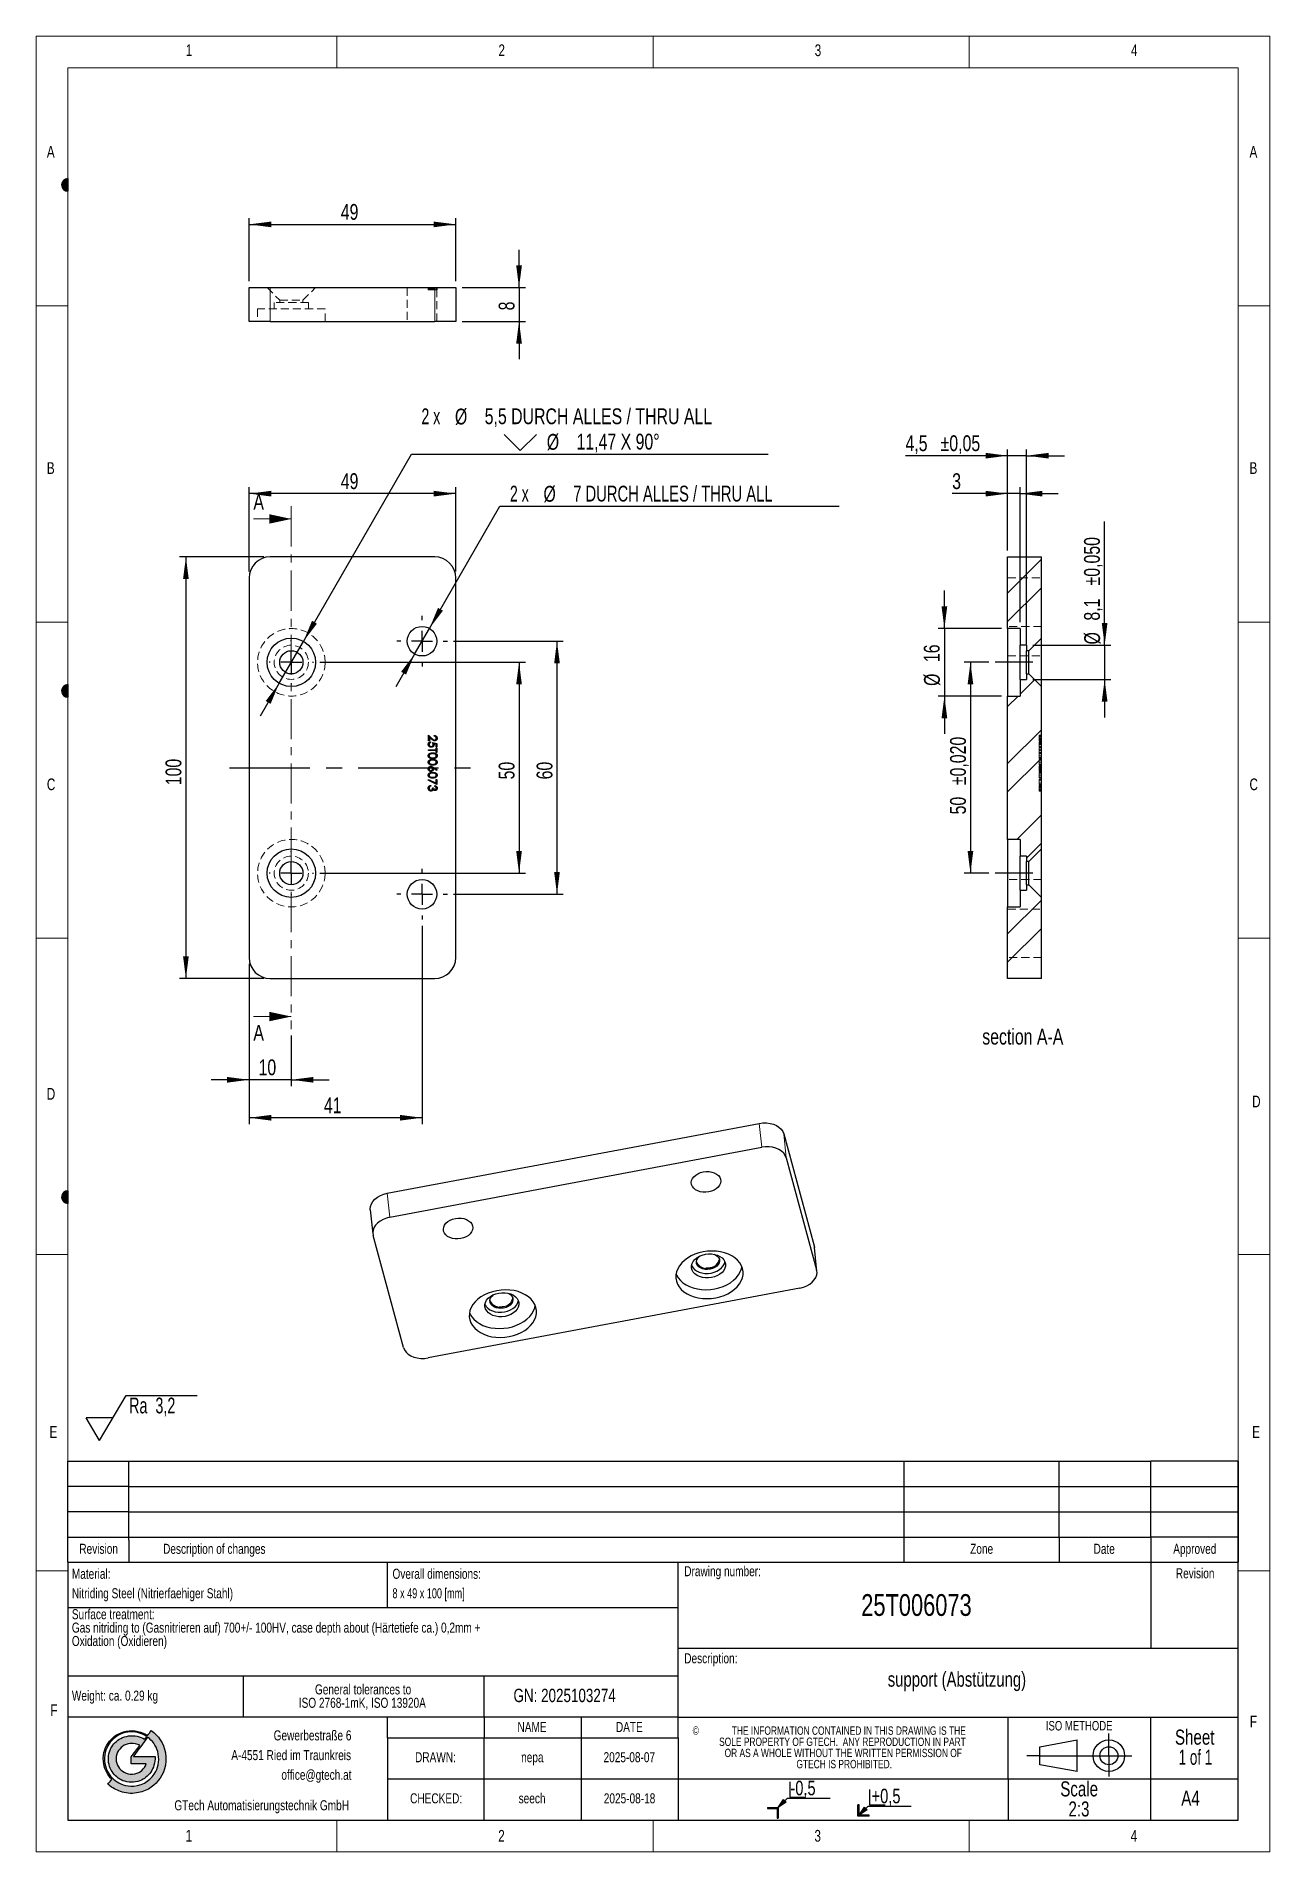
# Model space of a CAD drawing. Header units: millimetres. Extents: x 15 to 308, y 8 to 438.
import ezdxf

# ---------------------------------------------------------------- set-up
doc = ezdxf.new("R2010")
doc.units = ezdxf.units.MM
doc.header["$LTSCALE"] = 1.5
for name, pattern in [('CENTER', [10.16, 6.35, -1.27, 1.27, -1.27]), ('CENTERX2', [20.32, 12.7, -2.54, 2.54, -2.54]), ('HIDDEN', [1.905, 1.27, -0.635])]:
    doc.linetypes.add(name, pattern=pattern)
doc.layers.add('SLD-0', color=7, linetype='Continuous')
doc.styles.add('SLDTEXTSTYLE0', font='TXT', dxfattribs={"width": 0.75})
doc.styles.add('SLDTEXTSTYLE1', font='TXT', dxfattribs={"width": 0.666667})
doc.styles.add('SLDTEXTSTYLE2', font='TXT', dxfattribs={"width": 0.676471})
doc.styles.add('SLDTEXTSTYLE3', font='TXT', dxfattribs={"width": 0.697917})
doc.styles.add('SLDTEXTSTYLE4', font='TXT', dxfattribs={"width": 0.678571})
doc.dimstyles.new('SLDDIMSTYLE0', dxfattribs={"dimtxt": 3.75, "dimasz": 5.25, "dimexe": 0, "dimexo": 0.0625, "dimgap": 0.9375, "dimtad": 1, "dimdec": 3, "dimrnd": 1e-09, "dimzin": 12, "dimdsep": 46, "dimtxsty": 'SLDTEXTSTYLE0', "dimsah": 1, "dimcen": 0.09, "dimadec": 0, "dimazin": 3, "dimtfac": 1, "dimtdec": 3, "dimtofl": 0, "dimtmove": 0, "dimatfit": 3, "dimfxl": 1, "dimfrac": 2, "dimtolj": 1, "dimtzin": 12, "dimarcsym": 0})
doc.dimstyles.new('SLDDIMSTYLE1', dxfattribs={"dimtxt": 3.75, "dimasz": 5.25, "dimexe": 0, "dimexo": 0.0625, "dimgap": 0.9375, "dimtad": 1, "dimdec": 3, "dimrnd": 1e-09, "dimzin": 12, "dimdsep": 46, "dimtxsty": 'SLDTEXTSTYLE0', "dimsah": 1, "dimcen": 0.09, "dimadec": 0, "dimazin": 3, "dimtfac": 1, "dimtdec": 3, "dimtmove": 0, "dimatfit": 0, "dimfxl": 1, "dimfrac": 2, "dimtolj": 1, "dimtzin": 12, "dimarcsym": 0})
doc.dimstyles.new('SLDDIMSTYLE2', dxfattribs={"dimtxt": 3.75, "dimasz": 5.25, "dimexe": 0, "dimexo": 0.0625, "dimgap": 0.9375, "dimtad": 0, "dimtih": 1, "dimtoh": 1, "dimdec": 6, "dimrnd": 1e-09, "dimzin": 12, "dimdsep": 46, "dimtxsty": 'SLDTEXTSTYLE0', "dimsah": 1, "dimcen": 0, "dimadec": 0, "dimazin": 3, "dimtfac": 1, "dimtdec": 3, "dimtmove": 0, "dimatfit": 3, "dimfxl": 1, "dimfrac": 2, "dimtolj": 1, "dimtzin": 12, "dimarcsym": 0})
doc.dimstyles.new('SLDDIMSTYLE3', dxfattribs={"dimtxt": 3.75, "dimasz": 5.25, "dimexe": 0, "dimexo": 0.0625, "dimgap": 0.9375, "dimtad": 0, "dimtih": 1, "dimtoh": 1, "dimdec": 1, "dimrnd": 1e-09, "dimzin": 12, "dimdsep": 46, "dimtxsty": 'SLDTEXTSTYLE0', "dimsah": 1, "dimcen": 0, "dimadec": 0, "dimazin": 3, "dimtfac": 1, "dimtdec": 3, "dimtmove": 0, "dimatfit": 3, "dimfxl": 1, "dimfrac": 2, "dimtolj": 1, "dimtzin": 12, "dimarcsym": 0})
doc.dimstyles.new('SLDDIMSTYLE4', dxfattribs={"dimtxt": 3.75, "dimasz": 5.25, "dimexe": 0, "dimexo": 0.0625, "dimgap": 0.9375, "dimtad": 1, "dimdec": 3, "dimrnd": 1e-09, "dimzin": 12, "dimdsep": 46, "dimtxsty": 'SLDTEXTSTYLE0', "dimsah": 1, "dimcen": 0.09, "dimadec": 0, "dimazin": 3, "dimtol": 1, "dimtp": 0.05, "dimtm": 0.05, "dimtfac": 1, "dimtdec": 3, "dimtmove": 0, "dimatfit": 0, "dimfxl": 1, "dimfrac": 2, "dimtolj": 1, "dimarcsym": 0})
doc.dimstyles.new('SLDDIMSTYLE5', dxfattribs={"dimtxt": 3.75, "dimasz": 5.25, "dimexe": 0, "dimexo": 0.0625, "dimgap": 0.9375, "dimtad": 1, "dimrnd": 1e-09, "dimzin": 12, "dimdsep": 46, "dimtxsty": 'SLDTEXTSTYLE0', "dimsah": 1, "dimcen": 0.09, "dimadec": 0, "dimazin": 3, "dimtol": 1, "dimtp": 0.05, "dimtm": 0.05, "dimtfac": 1, "dimtmove": 0, "dimatfit": 0, "dimfxl": 1, "dimfrac": 2, "dimtolj": 1, "dimarcsym": 0})
doc.dimstyles.new('SLDDIMSTYLE6', dxfattribs={"dimtxt": 3.75, "dimasz": 5.25, "dimexe": 0, "dimexo": 0.0625, "dimgap": 0.9375, "dimtad": 1, "dimdec": 3, "dimrnd": 1e-09, "dimzin": 12, "dimdsep": 46, "dimtxsty": 'SLDTEXTSTYLE0', "dimsah": 1, "dimcen": 0.09, "dimadec": 0, "dimazin": 3, "dimtol": 1, "dimtp": 0.02, "dimtm": 0.02, "dimtfac": 1, "dimtdec": 3, "dimtofl": 0, "dimtmove": 0, "dimatfit": 3, "dimfxl": 1, "dimfrac": 2, "dimtolj": 1, "dimarcsym": 0})

msp = doc.modelspace()

# ---------------------------------------------------------------- texts
at = {"color": 7, "linetype": 'Continuous', "lineweight": 0, "char_height": 2.778125, "attachment_point": 1, "style": 'SLDTEXTSTYLE0'}
for s, insert in [('1', (50.4557601, 436.0843812)), ('2', (124.6000045, 436.0843812)), ('3', (199.6000045, 436.0843812)), ('4', (274.599991, 436.0843812)), ('A', (17.505211, 412.0020306)), ('B', (17.505211, 337.0020306)), ('C', (17.505211, 262.0020306)), ('D', (17.4811591, 188.6042804)), ('E', (18.128533, 108.4152421))]:
    msp.add_mtext(s, dxfattribs=dict(at, insert=insert))
at = {"color": 7, "linetype": 'Continuous', "char_height": 3.75, "attachment_point": 1, "style": 'SLDTEXTSTYLE0'}
for insert in [(66.481533, 329.4773632), (66.481533, 203.572384)]:
    msp.add_mtext('A', dxfattribs=dict(at, insert=insert))
at = {"layer": 'SLD-0'}
for s, insert, char_height, attachment_point, style in [('A', (302.7091559, 412.0031783), 2.778125, 1, 'SLDTEXTSTYLE0'), ('B', (302.7091559, 337.0031783), 2.778125, 1, 'SLDTEXTSTYLE0'), ('C', (302.7091559, 262.0031783), 2.778125, 1, 'SLDTEXTSTYLE0'), ('section A-A', (248.949973, 202.657192), 3.75, 2, 'SLDTEXTSTYLE0'), ('D', (303.3324779, 186.7954043), 2.778125, 1, 'SLDTEXTSTYLE0'), ('E', (303.3324779, 108.4163898), 2.778125, 1, 'SLDTEXTSTYLE0'), ('Description of changes', (57.2162522, 80.5195927), 2.38125, 2, 'SLDTEXTSTYLE0'), ('Zone', (239.1917296, 80.5195927), 2.38125, 2, 'SLDTEXTSTYLE0'), ('Date', (268.250355, 80.5195927), 2.38125, 2, 'SLDTEXTSTYLE0'), ('Approved', (289.7356426, 80.5195927), 2.38125, 2, 'SLDTEXTSTYLE0'), ('Material:', (23.4375, 74.5945927), 2.38125, 1, 'SLDTEXTSTYLE0'), ('Overall dimensions:', (99.4728334, 74.5945927), 2.38125, 1, 'SLDTEXTSTYLE0'), ('Revision', (289.8227347, 74.7016671), 2.38125, 2, 'SLDTEXTSTYLE0'), ('Nitriding Steel (Nitrierfaehiger Stahl)', (23.4373428, 69.9786963), 2.38125, 1, 'SLDTEXTSTYLE0'), ('8 x 49 x 100 [mm]', (99.4728334, 69.9739457), 2.38125, 1, 'SLDTEXTSTYLE2'), ('support (Abstützung)', (233.326701, 50.1528488), 3.525, 2, 'SLDTEXTSTYLE0'), ('Weight: ca. 0.29 kg', (23.4375, 45.6991104), 2.38125, 1, 'SLDTEXTSTYLE0'), ('GN: 2025103274', (128.1683799, 46.1429669), 3.175, 1, 'SLDTEXTSTYLE0'), ('F', (18.3195292, 42.4345403), 2.778125, 1, 'SLDTEXTSTYLE0'), ('-0,5', (193.8490335, 24.3302659), 3.45, 1, 'SLDTEXTSTYLE0'), ('+0,5', (213.1096339, 22.4315259), 3.45, 1, 'SLDTEXTSTYLE0'), ('1', (50.3978661, 12.6517955), 2.778125, 1, 'SLDTEXTSTYLE0'), ('2', (124.5421106, 12.6517955), 2.778125, 1, 'SLDTEXTSTYLE0'), ('3', (199.5421106, 12.6517955), 2.778125, 1, 'SLDTEXTSTYLE0'), ('4', (274.5420971, 12.6517955), 2.778125, 1, 'SLDTEXTSTYLE0')]:
    msp.add_mtext(s, dxfattribs=dict(at, insert=insert, char_height=char_height, attachment_point=attachment_point, style=style))
at = {"layer": 'SLD-0', "color": 7, "style": 'SLDTEXTSTYLE0'}
for s, insert, char_height, attachment_point in [('Revision', (29.7880972, 80.5195927), 2.38125, 2), ('Drawing number:', (168.6641024, 75.2077586), 2.38125, 1), ('25T006073', (223.7334696, 68.5777732), 5.159375, 2), ('Description:', (168.6641024, 54.5550066), 2.38125, 1), ('F', (302.7861657, 39.7654492), 2.778125, 1), ('NAME', (132.5697179, 38.2570926), 2.38125, 2), ('DATE', (155.641571, 38.2570926), 2.38125, 2), ('DRAWN:', (109.6685004, 31.0945926), 2.38125, 2), ('nepa', (132.637793, 31.0945926), 2.38125, 2), ('2025-08-07', (155.6346813, 31.0945926), 2.38125, 2), ('A4', (286.5308488, 22.006271), 3.571875, 1), ('CHECKED:', (109.8225652, 21.3445926), 2.38125, 2), ('seech', (132.5771593, 21.3445926), 2.38125, 2), ('2025-08-18', (155.6898028, 21.3445926), 2.38125, 2)]:
    msp.add_mtext(s, dxfattribs=dict(at, insert=insert, char_height=char_height, attachment_point=attachment_point))
at = {"layer": 'SLD-0', "color": 3, "true_color": 0x00ff00, "insert": (262.3210945, 38.4992478), "char_height": 2.250000062, "attachment_point": 2, "style": 'SLDTEXTSTYLE0'}
msp.add_mtext('ISO METHODE', dxfattribs=at)

# ---------------------------------------------------------------- blocks, each defined once
blk = doc.blocks.new('SW_NOTE_0')
at = {"layer": 'SLD-0', "color": 0, "char_height": 3.572, "attachment_point": 2}
for s, insert, style in [('Sheet', (6.42, 4.6), 'SLDTEXTSTYLE0'), ('1 of 1', (6.6, -0.16), 'SLDTEXTSTYLE1')]:
    blk.add_mtext(s, dxfattribs=dict(at, insert=insert, style=style))
blk = doc.blocks.new('SW_NOTE_0_1')
at = {"layer": 'SLD-0', "color": 0, "attachment_point": 2, "style": 'SLDTEXTSTYLE0'}
for s, insert, char_height in [('©', (0.96, 2.56), 1.98), ('THE INFORMATION CONTAINED IN THIS DRAWING IS THE', (37.25, 2.56), 1.9844), ('SOLE PROPERTY OF GTECH.  ANY REPRODUCTION IN PART', (35.75, -0.09), 1.9844), ('OR AS A WHOLE WITHOUT THE WRITTEN PERMISSION OF', (35.94, -2.73), 1.9844), ('GTECH IS PROHIBITED.', (36.17, -5.38), 1.9844)]:
    blk.add_mtext(s, dxfattribs=dict(at, insert=insert, char_height=char_height))
blk = doc.blocks.new('SW_NOTE_0_2')
at = {"layer": 'SLD-0', "color": 0, "char_height": 3.572, "attachment_point": 2, "style": 'SLDTEXTSTYLE0'}
for s, insert in [('Scale', (6.31, 4.6)), ('2:3', (6.26, -0.16))]:
    blk.add_mtext(s, dxfattribs=dict(at, insert=insert))
blk = doc.blocks.new('SW_NOTE_0_3')
at = {"layer": 'SLD-0', "color": 0, "char_height": 2.3813, "attachment_point": 1, "style": 'SLDTEXTSTYLE0'}
for s, insert in [('Surface treatment:', (0, 3.07)), ('Gas nitriding to (Gasnitrieren auf) 700+/- 100HV, case depth about (Härtetiefe ca.) 0,2mm +', (0, -0.11)), ('Oxidation (Oxidieren)', (0, -3.28))]:
    blk.add_mtext(s, dxfattribs=dict(at, insert=insert))
blk = doc.blocks.new('SW_NOTE_0_4')
at = {"layer": 'SLD-0', "color": 0, "char_height": 2.3813, "attachment_point": 3, "style": 'SLDTEXTSTYLE0'}
for s, insert in [('Gewerbestraße 6', (26.12, 3.07)), ('A-4551 Ried im Traunkreis', (26.03, -1.61)), ('office@gtech.at', (26.13, -6.28)), ('GTech Automatisierungstechnik GmbH', (25.54, -13.51))]:
    blk.add_mtext(s, dxfattribs=dict(at, insert=insert))
blk = doc.blocks.new('SW_NOTE_0_5')
at = {"layer": 'SLD-0', "color": 0, "char_height": 2.3813, "attachment_point": 2, "style": 'SLDTEXTSTYLE0'}
for s, insert in [('General tolerances to', (16.74, 3.07)), ('ISO 2768-1mK, ISO 13920A', (16.56, -0.11))]:
    blk.add_mtext(s, dxfattribs=dict(at, insert=insert))
blk = doc.blocks.new('_D')
at = {"layer": 'SLD-0'}
for p, q in [((65.48, 379.9), (65.48, 394.9)), ((65.48, 393.4), (114.48, 393.4)), ((114.48, 379.9), (114.48, 394.9))]:
    blk.add_line(p, q, dxfattribs=at)
for points in [[(65.48, 393.4), (70.73, 392.72), (70.73, 394.07)], [(114.48, 393.4), (109.23, 394.07), (109.23, 392.72)]]:
    blk.add_solid(points, dxfattribs=at)
at = {"layer": 'SLD-0', "insert": (87.21, 398.23), "char_height": 3.75, "attachment_point": 1, "style": 'SLDTEXTSTYLE0'}
blk.add_mtext('49', dxfattribs=at)
blk = doc.blocks.new('_D_1')
at = {"layer": 'SLD-0'}
for p, q in [((129.48, 378.4), (129.48, 387.4)), ((115.98, 378.4), (130.98, 378.4)), ((129.48, 378.4), (129.48, 370.4)), ((115.98, 370.4), (130.98, 370.4)), ((129.48, 370.4), (129.48, 361.4))]:
    blk.add_line(p, q, dxfattribs=at)
for points in [[(129.48, 378.4), (130.16, 383.65), (128.81, 383.65)], [(129.48, 370.4), (128.81, 365.15), (130.16, 365.15)]]:
    blk.add_solid(points, dxfattribs=at)
at = {"layer": 'SLD-0', "insert": (124.65, 373.01), "char_height": 3.75, "attachment_point": 1, "rotation": 90, "style": 'SLDTEXTSTYLE0'}
blk.add_mtext('8', dxfattribs=at)
blk = doc.blocks.new('_D_2')
at = {"layer": 'SLD-0'}
for p, q in [((65.48, 218.05), (65.48, 189.05)), ((75.48, 201.05), (75.48, 189.05)), ((65.48, 190.55), (56.48, 190.55)), ((75.48, 190.55), (65.48, 190.55)), ((75.48, 190.55), (84.48, 190.55))]:
    blk.add_line(p, q, dxfattribs=at)
for points in [[(65.48, 190.55), (60.23, 191.22), (60.23, 189.87)], [(75.48, 190.55), (80.73, 189.87), (80.73, 191.22)]]:
    blk.add_solid(points, dxfattribs=at)
at = {"layer": 'SLD-0', "insert": (67.71, 195.38), "char_height": 3.75, "attachment_point": 1, "style": 'SLDTEXTSTYLE0'}
blk.add_mtext('10', dxfattribs=at)
blk = doc.blocks.new('_D_3')
at = {"layer": 'SLD-0'}
for p, q in [((65.48, 311.05), (65.48, 331.05)), ((114.48, 329.55), (65.48, 329.55)), ((114.48, 311.05), (114.48, 331.05))]:
    blk.add_line(p, q, dxfattribs=at)
for points in [[(65.48, 329.55), (70.73, 328.87), (70.73, 330.22)], [(114.48, 329.55), (109.23, 330.22), (109.23, 328.87)]]:
    blk.add_solid(points, dxfattribs=at)
at = {"layer": 'SLD-0', "insert": (87.21, 334.38), "char_height": 3.75, "attachment_point": 1, "style": 'SLDTEXTSTYLE0'}
blk.add_mtext('49', dxfattribs=at)
blk = doc.blocks.new('_D_4')
at = {"layer": 'SLD-0'}
for p, q in [((68.98, 314.55), (48.98, 314.55)), ((50.48, 314.55), (50.48, 214.55)), ((68.98, 214.55), (48.98, 214.55))]:
    blk.add_line(p, q, dxfattribs=at)
for points in [[(50.48, 314.55), (49.81, 309.3), (51.16, 309.3)], [(50.48, 214.55), (51.16, 219.8), (49.81, 219.8)]]:
    blk.add_solid(points, dxfattribs=at)
at = {"layer": 'SLD-0', "insert": (45.65, 260.39), "char_height": 3.75, "attachment_point": 1, "rotation": 90, "style": 'SLDTEXTSTYLE0'}
blk.add_mtext('100', dxfattribs=at)
blk = doc.blocks.new('_D_5')
at = {"layer": 'SLD-0'}
for p, q in [((82.23, 289.55), (130.98, 289.55)), ((129.48, 289.55), (129.48, 239.55)), ((82.23, 239.55), (130.98, 239.55))]:
    blk.add_line(p, q, dxfattribs=at)
for points in [[(129.48, 289.55), (128.81, 284.3), (130.16, 284.3)], [(129.48, 239.55), (130.16, 244.8), (128.81, 244.8)]]:
    blk.add_solid(points, dxfattribs=at)
at = {"layer": 'SLD-0', "insert": (124.65, 261.78), "char_height": 3.75, "attachment_point": 1, "rotation": 90, "style": 'SLDTEXTSTYLE0'}
blk.add_mtext('50', dxfattribs=at)
blk = doc.blocks.new('_D_6')
at = {"layer": 'SLD-0'}
for p, q in [((113.98, 294.55), (139.98, 294.55)), ((138.48, 294.55), (138.48, 234.55)), ((113.98, 234.55), (139.98, 234.55))]:
    blk.add_line(p, q, dxfattribs=at)
for points in [[(138.48, 294.55), (137.81, 289.3), (139.16, 289.3)], [(138.48, 234.55), (139.16, 239.8), (137.81, 239.8)]]:
    blk.add_solid(points, dxfattribs=at)
at = {"layer": 'SLD-0', "insert": (133.65, 261.78), "char_height": 3.75, "attachment_point": 1, "rotation": 90, "style": 'SLDTEXTSTYLE0'}
blk.add_mtext('60', dxfattribs=at)
blk = doc.blocks.new('_D_7')
at = {"layer": 'SLD-0'}
for p, q in [((106.48, 227.05), (106.48, 180.05)), ((65.48, 218.05), (65.48, 180.05)), ((106.48, 181.55), (65.48, 181.55))]:
    blk.add_line(p, q, dxfattribs=at)
for points in [[(65.48, 181.55), (70.73, 180.87), (70.73, 182.22)], [(106.48, 181.55), (101.23, 182.22), (101.23, 180.87)]]:
    blk.add_solid(points, dxfattribs=at)
at = {"layer": 'SLD-0', "insert": (83.21, 186.38), "char_height": 3.75, "attachment_point": 1, "style": 'SLDTEXTSTYLE0'}
blk.add_mtext('41', dxfattribs=at)
blk = doc.blocks.new('_D_8')
at = {"layer": 'SLD-0'}
for p, q in [((108.23, 297.58), (124.95, 326.54)), ((124.95, 326.54), (205.37, 326.54)), ((104.73, 291.52), (108.23, 297.58)), ((104.73, 291.52), (100.23, 283.72))]:
    blk.add_line(p, q, dxfattribs=at)
for points in [[(108.23, 297.58), (111.44, 301.79), (110.27, 302.46)], [(104.73, 291.52), (101.52, 287.31), (102.69, 286.63)]]:
    blk.add_solid(points, dxfattribs=at)
at = {"layer": 'SLD-0', "char_height": 3.75, "attachment_point": 1}
for s, insert, style in [('2 x', (127.33, 331.43), 'SLDTEXTSTYLE1'), ('%%c', (135.28, 331.38), 'SLDTEXTSTYLE0'), ('7 DURCH ALLES / THRU ALL', (142.34, 331.43), 'SLDTEXTSTYLE3')]:
    blk.add_mtext(s, dxfattribs=dict(at, insert=insert, style=style))
blk = doc.blocks.new('SW_SYMBOL_HOLE_SINK')
at = {"layer": 'SLD-0', "color": 0}
for p, q in [((0, 1312.5), (1200, 112.5)), ((1200, 112.5), (2400, 1312.5))]:
    blk.add_line(p, q, dxfattribs=at)
blk = doc.blocks.new('_D_9')
at = {"layer": 'SLD-0'}
for p, q in [((78.35, 294.51), (103.96, 338.87)), ((103.96, 338.87), (188.53, 338.87)), ((72.61, 284.58), (78.35, 294.51)), ((72.61, 284.58), (68.11, 276.79))]:
    blk.add_line(p, q, dxfattribs=at)
for points in [[(78.35, 294.51), (81.56, 298.72), (80.39, 299.4)], [(72.61, 284.58), (69.4, 280.37), (70.57, 279.7)]]:
    blk.add_solid(points, dxfattribs=at)
at = {"layer": 'SLD-0', "xscale": 0.0031933594, "yscale": 0.0031933594, "zscale": 0.0031933594}
blk.add_blockref('SW_SYMBOL_HOLE_SINK', (125.94, 339.39), dxfattribs=at)
at = {"layer": 'SLD-0', "char_height": 3.75, "attachment_point": 1}
for s, insert, style in [('2 x', (106.34, 349.77), 'SLDTEXTSTYLE1'), ('%%c', (114.28, 349.71), 'SLDTEXTSTYLE0'), ('5,5 DURCH ALLES / THRU ALL', (121.34, 349.77), 'SLDTEXTSTYLE0'), ('%%c', (136.06, 343.7), 'SLDTEXTSTYLE0'), ('11,47 X 90°', (143.12, 343.76), 'SLDTEXTSTYLE0')]:
    blk.add_mtext(s, dxfattribs=dict(at, insert=insert, style=style))
blk = doc.blocks.new('SW_CENTERMARKSYMBOL_0')
at = {"layer": 'SLD-0', "color": 0}
for p, q in [((0, 5), (0, 5.25)), ((-5, 0), (-5.25, 0)), ((0, 0), (-2.5, 0)), ((0, 0), (0, 2.5)), ((0, 0), (0, -2.5)), ((0, 0), (2.5, 0)), ((5, 0), (5.25, 0)), ((0, -5), (0, -5.25))]:
    blk.add_line(p, q, dxfattribs=at)
blk = doc.blocks.new('SW_CENTERMARKSYMBOL_1')
at = {"layer": 'SLD-0', "color": 0}
for p, q in [((0, 5), (0, 5.25)), ((-5, 0), (-5.25, 0)), ((0, 0), (-2.5, 0)), ((0, 0), (0, 2.5)), ((0, 0), (0, -2.5)), ((0, 0), (2.5, 0)), ((5, 0), (5.25, 0)), ((0, -5), (0, -5.25))]:
    blk.add_line(p, q, dxfattribs=at)
blk = doc.blocks.new('SW_CENTERMARKSYMBOL_2')
at = {"layer": 'SLD-0', "color": 0}
for p, q in [((0, 5), (0, 6)), ((-5, 0), (-6, 0)), ((0, 0), (-2.5, 0)), ((0, 0), (0, 2.5)), ((0, 0), (0, -2.5)), ((0, 0), (2.5, 0)), ((5, 0), (6, 0)), ((0, -5), (0, -6))]:
    blk.add_line(p, q, dxfattribs=at)
blk = doc.blocks.new('SW_CENTERMARKSYMBOL_3')
at = {"layer": 'SLD-0', "color": 0}
for p, q in [((0, 5), (0, 6)), ((-5, 0), (-6, 0)), ((0, 0), (-2.5, 0)), ((0, 0), (0, 2.5)), ((0, 0), (0, -2.5)), ((0, 0), (2.5, 0)), ((5, 0), (6, 0)), ((0, -5), (0, -6))]:
    blk.add_line(p, q, dxfattribs=at)
blk = doc.blocks.new('_D_10')
at = {"layer": 'SLD-0'}
for p, q in [((268.36, 293.6), (268.36, 322.97)), ((251.36, 293.6), (269.86, 293.6)), ((268.36, 293.6), (268.36, 285.5)), ((251.36, 285.5), (269.86, 285.5)), ((268.36, 285.5), (268.36, 276.5))]:
    blk.add_line(p, q, dxfattribs=at)
for points in [[(268.36, 293.6), (269.03, 298.85), (267.68, 298.85)], [(268.36, 285.5), (267.68, 280.25), (269.03, 280.25)]]:
    blk.add_solid(points, dxfattribs=at)
at = {"layer": 'SLD-0', "char_height": 3.75, "attachment_point": 1, "rotation": 90, "style": 'SLDTEXTSTYLE0'}
for s, insert in [('±0,050', (263.47, 307.78)), ('8,1', (263.47, 299.44)), ('%%c', (263.52, 293.79))]:
    blk.add_mtext(s, dxfattribs=dict(at, insert=insert))
blk = doc.blocks.new('_D_11')
at = {"layer": 'SLD-0'}
for p, q in [((230.36, 297.55), (230.36, 306.55)), ((243.86, 297.55), (228.86, 297.55)), ((230.36, 297.55), (230.36, 281.55)), ((243.86, 281.55), (228.86, 281.55)), ((230.36, 281.55), (230.36, 272.55))]:
    blk.add_line(p, q, dxfattribs=at)
for points in [[(230.36, 297.55), (231.03, 302.8), (229.68, 302.8)], [(230.36, 281.55), (229.68, 276.3), (231.03, 276.3)]]:
    blk.add_solid(points, dxfattribs=at)
at = {"layer": 'SLD-0', "char_height": 3.75, "attachment_point": 1, "rotation": 90, "style": 'SLDTEXTSTYLE0'}
for s, insert in [('16', (225.47, 289.6)), ('%%c', (225.52, 283.95))]:
    blk.add_mtext(s, dxfattribs=dict(at, insert=insert))
blk = doc.blocks.new('_D_12')
at = {"layer": 'SLD-0'}
for p, q in [((245.36, 329.55), (232.2, 329.55)), ((245.36, 316.05), (245.36, 331.05)), ((248.36, 329.55), (245.36, 329.55)), ((248.36, 299.05), (248.36, 331.05)), ((248.36, 329.55), (257.36, 329.55))]:
    blk.add_line(p, q, dxfattribs=at)
for points in [[(245.36, 329.55), (240.11, 330.22), (240.11, 328.87)], [(248.36, 329.55), (253.61, 328.87), (253.61, 330.22)]]:
    blk.add_solid(points, dxfattribs=at)
at = {"layer": 'SLD-0', "insert": (232.2, 334.38), "char_height": 3.75, "attachment_point": 1, "style": 'SLDTEXTSTYLE0'}
blk.add_mtext('3', dxfattribs=at)
blk = doc.blocks.new('_D_13')
at = {"layer": 'SLD-0'}
for p, q in [((245.36, 338.55), (221.13, 338.55)), ((245.36, 316.05), (245.36, 340.05)), ((249.86, 338.55), (245.36, 338.55)), ((249.86, 293.8), (249.86, 340.05)), ((249.86, 338.55), (258.86, 338.55))]:
    blk.add_line(p, q, dxfattribs=at)
for points in [[(245.36, 338.55), (240.11, 339.22), (240.11, 337.87)], [(249.86, 338.55), (255.11, 337.87), (255.11, 339.22)]]:
    blk.add_solid(points, dxfattribs=at)
at = {"layer": 'SLD-0', "char_height": 3.75, "attachment_point": 1, "style": 'SLDTEXTSTYLE0'}
for s, insert in [('4,5', (221.13, 343.38)), ('±0,05', (229.46, 343.38))]:
    blk.add_mtext(s, dxfattribs=dict(at, insert=insert))
blk = doc.blocks.new('_D_14')
at = {"layer": 'SLD-0'}
for p, q in [((240.86, 289.55), (235.03, 289.55)), ((236.53, 289.55), (236.53, 239.55)), ((240.86, 239.55), (235.03, 239.55))]:
    blk.add_line(p, q, dxfattribs=at)
for points in [[(236.53, 289.55), (235.86, 284.3), (237.21, 284.3)], [(236.53, 239.55), (237.21, 244.8), (235.86, 244.8)]]:
    blk.add_solid(points, dxfattribs=at)
at = {"layer": 'SLD-0', "char_height": 3.75, "attachment_point": 1, "rotation": 90, "style": 'SLDTEXTSTYLE0'}
for s, insert in [('±0,020', (231.7, 260.42)), ('50', (231.7, 253.48))]:
    blk.add_mtext(s, dxfattribs=dict(at, insert=insert))
blk = doc.blocks.new('SW_SFSYMBOL_0')
at = {"layer": 'SLD-0', "color": 0}
for p, q in [((-7.01, -5.36), (-0.69, 5.36)), ((-0.69, 5.36), (16.14, 5.36)), ((-7.01, -5.36), (-10.17, 0)), ((-3.85, 0), (-10.17, 0))]:
    blk.add_line(p, q, dxfattribs=at)
at = {"layer": 'SLD-0', "color": 0, "insert": (0, 4.83), "char_height": 3.75, "attachment_point": 1, "style": 'SLDTEXTSTYLE4'}
blk.add_mtext('Ra  3,2', dxfattribs=at)

# ---------------------------------------------------------------- dimensions: what is measured, and where the dimension line sits
at = {"layer": 'SLD-0'}
for base, p1, p2, dimstyle, picture, middle in [((114.481533, 393.3986203), (65.481533, 378.3986203), (114.481533, 378.3986203), 'SLDDIMSTYLE0', '_D', (89.981533, 393.3986203)), ((245.357526, 338.5471462), (249.857526, 292.2971462), (245.357526, 314.5471462), 'SLDDIMSTYLE5', '_D_13', (231.5085677, 338.5471462)), ((65.481533, 329.5471462), (114.481533, 309.5471462), (65.481533, 309.5471462), 'SLDDIMSTYLE0', '_D_3', (89.981533, 329.5471462)), ((245.357526, 329.5471462), (248.357526, 297.5471462), (245.357526, 314.5471462), 'SLDDIMSTYLE1', '_D_12', (233.5866926, 329.5471462)), ((65.481533, 181.5471462), (106.481533, 228.5471462), (65.481533, 219.5471462), 'SLDDIMSTYLE0', '_D_7', (85.981533, 181.5471462)), ((65.481533, 190.5471462), (75.481533, 202.5471462), (65.481533, 219.5471462), 'SLDDIMSTYLE1', '_D_2', (70.481533, 190.5471462))]:
    dim = msp.add_linear_dim(base=base, p1=p1, p2=p2, dimstyle=dimstyle, dxfattribs=at)
    dim.commit()
    dim.dimension.update_dxf_attribs({"geometry": picture, "text_midpoint": middle, "dimtype": 160})
for base, p1, p2, dimstyle, picture, middle in [((129.481533, 370.3986203), (114.481533, 378.3986203), (114.481533, 370.3986203), 'SLDDIMSTYLE1', '_D_1', (129.481533, 374.3986203)), ((50.481533, 214.5471462), (70.481533, 314.5471462), (70.481533, 214.5471462), 'SLDDIMSTYLE0', '_D_4', (50.481533, 264.5471462)), ((138.481533, 234.5471462), (112.481533, 294.5471462), (112.481533, 234.5471462), 'SLDDIMSTYLE0', '_D_6', (138.481533, 264.5471462)), ((129.481533, 239.5471462), (80.731533, 289.5471462), (80.731533, 239.5471462), 'SLDDIMSTYLE0', '_D_5', (129.481533, 264.5471462)), ((236.5337206, 239.5471462), (242.357526, 289.5471462), (242.357526, 239.5471462), 'SLDDIMSTYLE6', '_D_14', (236.5337206, 264.5471462))]:
    dim = msp.add_linear_dim(base=base, p1=p1, p2=p2, angle=90, dimstyle=dimstyle, dxfattribs=at)
    dim.commit()
    dim.dimension.update_dxf_attribs({"geometry": picture, "text_midpoint": middle, "dimtype": 160})
for p1, p2, text, dimstyle, picture, middle in [((78.349033, 294.5138019), (72.614033, 284.5804905), '2 x <> DURCH ALLES / THRU ALL\\P{\\fGDT;w}%%c 11.47 X 90°\\P', 'SLDDIMSTYLE3', '_D_9', (147.4326348, 344.8757856)), ((108.231533, 297.5782351), (104.731533, 291.5160573), '2 x <> DURCH ALLES / THRU ALL\\P', 'SLDDIMSTYLE2', '_D_8', (166.352822, 329.5471462))]:
    dim = msp.add_diameter_dim_2p(p1=p1, p2=p2, text=text, dimstyle=dimstyle, dxfattribs=at)
    dim.commit()
    dim.dimension.update_dxf_attribs({"geometry": picture, "text_midpoint": middle, "dimtype": 163})
for base, p1, p2, dimstyle, picture, middle in [((268.357526, 285.4971462), (249.857526, 293.5971462), (249.857526, 285.4971462), 'SLDDIMSTYLE4', '_D_10', (268.357526, 308.3781962)), ((230.357526, 281.5471462), (245.357526, 297.5471462), (245.357526, 281.5471462), 'SLDDIMSTYLE1', '_D_11', (230.357526, 289.5471462))]:
    dim = msp.add_linear_dim(base=base, p1=p1, p2=p2, angle=90, text='%%c<>', dimstyle=dimstyle, dxfattribs=at)
    dim.commit()
    dim.dimension.update_dxf_attribs({"geometry": picture, "text_midpoint": middle, "dimtype": 160})

# ---------------------------------------------------------------- hatches: boundary and pattern name
at = {"linetype": 'Continuous'}
h = msp.add_hatch(color=7, dxfattribs=at)
edge = h.paths.add_edge_path(flags=0)
edge.add_line((22.505211, 401.25), (22.505211, 404.25))
edge.add_arc((22.505211, 402.75), 1.5, 90, 270)
at = {"linetype": 'Continuous', "lineweight": 18}
h = msp.add_hatch(dxfattribs=at)
h.set_pattern_fill('ANSI32', scale=1.5, style=0)
h.paths.add_polyline_path([(249.857526, 292.2971462), (250.372526, 292.2971462), (253.357526, 295.2821462), (253.357526, 314.5471462), (245.357526, 314.5471462), (245.357526, 297.5471462), (248.357526, 297.5471462), (248.357526, 293.5971462), (249.857526, 293.5971462)], flags=0)
at = {"linetype": 'Continuous'}
h = msp.add_hatch(color=7, dxfattribs=at)
edge = h.paths.add_edge_path(flags=0)
edge.add_line((22.505211, 281.25), (22.505211, 284.25))
edge.add_arc((22.505211, 282.75), 1.5, 90, 270)
at = {"linetype": 'Continuous', "lineweight": 18}
h = msp.add_hatch(dxfattribs=at)
h.set_pattern_fill('ANSI32', scale=1.5, style=0)
h.paths.add_polyline_path([(250.372526, 242.2971462), (253.357526, 245.2821462), (253.357526, 283.8121462), (250.372526, 286.7971462), (249.857526, 286.7971462), (249.857526, 285.4971462), (248.357526, 285.4971462), (248.357526, 281.5471462), (245.357526, 281.5471462), (245.357526, 247.5471462), (248.357526, 247.5471462), (248.357526, 243.5971462), (249.857526, 243.5971462), (249.857526, 242.2971462)], flags=0)
h = msp.add_hatch(dxfattribs=at)
h.set_pattern_fill('ANSI32', scale=1.5, style=0)
h.paths.add_polyline_path([(250.372526, 236.7971462), (249.857526, 236.7971462), (249.857526, 235.4971462), (248.357526, 235.4971462), (248.357526, 231.5471462), (245.357526, 231.5471462), (245.357526, 214.5471462), (253.357526, 214.5471462), (253.357526, 233.8121462)], flags=0)
at = {"linetype": 'Continuous'}
h = msp.add_hatch(color=7, dxfattribs=at)
edge = h.paths.add_edge_path(flags=0)
edge.add_line((22.505211, 161.25), (22.505211, 164.25))
edge.add_arc((22.505211, 162.75), 1.5, 90, 270)
h = msp.add_hatch(color=7, dxfattribs=at)
edge = h.paths.add_edge_path(flags=0)
edge.add_spline(control_points=[(42.2779553, 36.2065606), (43.9446707, 34.978993), (45.1933181, 33.3519676), (45.6353471, 30.964423)], knot_values=[0, 0, 0, 0, 1, 1, 1, 1], weights=[1, 1, 1, 1], degree=3, periodic=0)
edge.add_spline(control_points=[(45.6353471, 30.964423), (46.1507291, 28.1835358), (45.1301375, 25.8616414), (43.9240319, 24.3581548)], knot_values=[0, 0, 0, 0, 1, 1, 1, 1], weights=[1, 1, 1, 1], degree=3, periodic=0)
edge.add_spline(control_points=[(43.9240319, 24.3581548), (42.6640655, 22.7886446), (40.7861993, 21.6076554), (38.3111897, 21.3678102)], knot_values=[0, 0, 0, 0, 1, 1, 1, 1], weights=[1, 1, 1, 1], degree=3, periodic=0)
edge.add_spline(control_points=[(38.3111897, 21.3678102), (36.8915519, 21.2296596), (35.6352017, 21.490567), (34.6081715, 21.8928737)], knot_values=[0, 0, 0, 0, 1, 1, 1, 1], weights=[1, 1, 1, 1], degree=3, periodic=0)
edge.add_spline(control_points=[(34.6081715, 21.8928737), (33.5600615, 22.3044942), (32.7173693, 22.8465803), (31.9581348, 23.5365424)], knot_values=[0, 0, 0, 0, 1, 1, 1, 1], weights=[1, 1, 1, 1], degree=3, periodic=0)
edge.add_spline(control_points=[(31.9581348, 23.5365424), (32.1838004, 23.8189294), (32.4297197, 24.0555112), (32.6987297, 24.3581548)], knot_values=[0, 0, 0, 0, 1, 1, 1, 1], weights=[1, 1, 1, 1], degree=3, periodic=0)
edge.add_spline(control_points=[(32.6987297, 24.3581548), (32.7465341, 24.412045), (32.9446607, 24.6000286), (32.9458661, 24.6211084)], knot_values=[0, 0, 0, 0, 1, 1, 1, 1], weights=[1, 1, 1, 1], degree=3, periodic=0)
edge.add_spline(control_points=[(32.9458661, 24.6211084), (32.9478947, 24.676204), (32.5946243, 24.9833164), (32.5504361, 25.0319146)], knot_values=[0, 0, 0, 0, 1, 1, 1, 1], weights=[1, 1, 1, 1], degree=3, periodic=0)
edge.add_spline(control_points=[(32.5504361, 25.0319146), (31.7178839, 25.9665994), (31.0388615, 27.3047698), (30.9047652, 28.9103626)], knot_values=[0, 0, 0, 0, 1, 1, 1, 1], weights=[1, 1, 1, 1], degree=3, periodic=0)
edge.add_spline(control_points=[(30.9047652, 28.9103626), (30.7350037, 30.945754), (31.4282028, 32.5144792), (32.3697642, 33.6926842)], knot_values=[0, 0, 0, 0, 1, 1, 1, 1], weights=[1, 1, 1, 1], degree=3, periodic=0)
edge.add_spline(control_points=[(32.3697642, 33.6926842), (33.2862005, 34.8392842), (34.6037321, 35.7398356), (36.3032873, 36.0756718)], knot_values=[0, 0, 0, 0, 1, 1, 1, 1], weights=[1, 1, 1, 1], degree=3, periodic=0)
edge.add_spline(control_points=[(36.3032873, 36.0756718), (38.2492145, 36.4598416), (40.1149385, 35.9302594), (41.3562065, 35.072632)], knot_values=[0, 0, 0, 0, 1, 1, 1, 1], weights=[1, 1, 1, 1], degree=3, periodic=0)
edge.add_spline(control_points=[(41.3562065, 35.072632), (41.6856041, 35.4286954), (41.9387969, 35.8601698), (42.2617559, 36.2231716)], knot_values=[0, 0, 0, 0, 1, 1, 1, 1], weights=[1, 1, 1, 1], degree=3, periodic=0)
edge.add_spline(control_points=[(42.2617559, 36.2231716), (42.2751329, 36.2264938), (42.2766911, 36.2171446), (42.2779553, 36.2065606)], knot_values=[0, 0, 0, 0, 1, 1, 1, 1], weights=[1, 1, 1, 1], degree=3, periodic=0)
edge = h.paths.add_edge_path(flags=0)
edge.add_spline(control_points=[(35.5955117, 23.3720494), (36.3806681, 23.1160048), (37.2160691, 22.9814969), (38.1304973, 23.0600919)], knot_values=[0, 0, 0, 0, 1, 1, 1, 1], weights=[1, 1, 1, 1], degree=3, periodic=0)
edge.add_spline(control_points=[(38.1304973, 23.0600919), (40.6594559, 23.2784692), (42.3994949, 24.749557), (43.3312985, 26.5107052)], knot_values=[0, 0, 0, 0, 1, 1, 1, 1], weights=[1, 1, 1, 1], degree=3, periodic=0)
edge.add_spline(control_points=[(43.3312985, 26.5107052), (43.9928867, 27.762175), (44.2817417, 29.6035558), (43.7919965, 31.2768274)], knot_values=[0, 0, 0, 0, 1, 1, 1, 1], weights=[1, 1, 1, 1], degree=3, periodic=0)
edge.add_spline(control_points=[(43.7919965, 31.2768274), (43.3592873, 32.7539422), (42.5368223, 33.8166346), (41.4056867, 34.6618258)], knot_values=[0, 0, 0, 0, 1, 1, 1, 1], weights=[1, 1, 1, 1], degree=3, periodic=0)
edge.add_spline(control_points=[(41.4056867, 34.6618258), (40.3519319, 33.1777432), (39.1765787, 31.6836058), (38.1304973, 30.2084314)], knot_values=[0, 0, 0, 0, 1, 1, 1, 1], weights=[1, 1, 1, 1], degree=3, periodic=0)
edge.add_spline(control_points=[(38.1304973, 30.2084314), (38.1049781, 30.1735924), (38.0413565, 30.1326676), (38.0644649, 30.077572)], knot_values=[0, 0, 0, 0, 1, 1, 1, 1], weights=[1, 1, 1, 1], degree=3, periodic=0)
edge.add_spline(control_points=[(38.0644649, 30.077572), (39.7223015, 30.037882), (41.4915641, 30.1168798), (43.1663645, 30.0605494)], knot_values=[0, 0, 0, 0, 1, 1, 1, 1], weights=[1, 1, 1, 1], degree=3, periodic=0)
edge.add_spline(control_points=[(43.1663645, 30.0605494), (43.1915897, 28.5173728), (42.8018045, 27.3258496), (42.1462139, 26.3798458)], knot_values=[0, 0, 0, 0, 1, 1, 1, 1], weights=[1, 1, 1, 1], degree=3, periodic=0)
edge.add_spline(control_points=[(42.1462139, 26.3798458), (41.5077341, 25.458538), (40.6197071, 24.7066036), (39.5290553, 24.2929456)], knot_values=[0, 0, 0, 0, 1, 1, 1, 1], weights=[1, 1, 1, 1], degree=3, periodic=0)
edge.add_spline(control_points=[(39.5290553, 24.2929456), (38.2966073, 23.8250152), (36.6942485, 23.8821394), (35.5627013, 24.3415732)], knot_values=[0, 0, 0, 0, 1, 1, 1, 1], weights=[1, 1, 1, 1], degree=3, periodic=0)
edge.add_spline(control_points=[(35.5627013, 24.3415732), (34.4708441, 24.7851898), (33.5742617, 25.5420046), (32.9786765, 26.478277)], knot_values=[0, 0, 0, 0, 1, 1, 1, 1], weights=[1, 1, 1, 1], degree=3, periodic=0)
edge.add_spline(control_points=[(32.9786765, 26.478277), (32.3596301, 27.4514464), (31.9330125, 28.7867944), (32.139233, 30.2416534)], knot_values=[0, 0, 0, 0, 1, 1, 1, 1], weights=[1, 1, 1, 1], degree=3, periodic=0)
edge.add_spline(control_points=[(32.139233, 30.2416534), (32.3284337, 31.5758254), (32.9049413, 32.5841572), (33.7026809, 33.3798682)], knot_values=[0, 0, 0, 0, 1, 1, 1, 1], weights=[1, 1, 1, 1], degree=3, periodic=0)
edge.add_spline(control_points=[(33.7026809, 33.3798682), (34.4691977, 34.1456206), (35.4999029, 34.7485264), (36.8465993, 34.9413316)], knot_values=[0, 0, 0, 0, 1, 1, 1, 1], weights=[1, 1, 1, 1], degree=3, periodic=0)
edge.add_spline(control_points=[(36.8465993, 34.9413316), (38.2629737, 35.1451324), (39.7109531, 34.8181162), (40.6484603, 34.1524708)], knot_values=[0, 0, 0, 0, 1, 1, 1, 1], weights=[1, 1, 1, 1], degree=3, periodic=0)
edge.add_spline(control_points=[(40.6484603, 34.1524708), (40.8550541, 34.3518028), (41.0227517, 34.5892078), (41.1751319, 34.843312)], knot_values=[0, 0, 0, 0, 1, 1, 1, 1], weights=[1, 1, 1, 1], degree=3, periodic=0)
edge.add_spline(control_points=[(41.1751319, 34.843312), (40.1501009, 35.4392794), (39.0161429, 35.9893828), (37.3566599, 35.9111788)], knot_values=[0, 0, 0, 0, 1, 1, 1, 1], weights=[1, 1, 1, 1], degree=3, periodic=0)
edge.add_spline(control_points=[(37.3566599, 35.9111788), (35.5878089, 35.8273888), (34.2163871, 35.0903602), (33.2420417, 34.20151)], knot_values=[0, 0, 0, 0, 1, 1, 1, 1], weights=[1, 1, 1, 1], degree=3, periodic=0)
edge.add_spline(control_points=[(33.2420417, 34.20151), (32.2401191, 33.2886988), (31.4897899, 32.0291734), (31.2507561, 30.4219636)], knot_values=[0, 0, 0, 0, 1, 1, 1, 1], weights=[1, 1, 1, 1], degree=3, periodic=0)
edge.add_spline(control_points=[(31.2507561, 30.4219636), (30.9728262, 28.556269), (31.5181462, 26.9693158), (32.3037171, 25.8535564)], knot_values=[0, 0, 0, 0, 1, 1, 1, 1], weights=[1, 1, 1, 1], degree=3, periodic=0)
edge.add_spline(control_points=[(32.3037171, 25.8535564), (33.1225307, 24.6907864), (34.1685827, 23.8387744), (35.5955117, 23.3720494)], knot_values=[0, 0, 0, 0, 1, 1, 1, 1], weights=[1, 1, 1, 1], degree=3, periodic=0)
edge = h.paths.add_edge_path(flags=0)
edge.add_spline(control_points=[(33.9660167, 28.9759834), (34.0697399, 28.2981958), (34.3768523, 27.6884398), (34.7560535, 27.2346802)], knot_values=[0, 0, 0, 0, 1, 1, 1, 1], weights=[1, 1, 1, 1], degree=3, periodic=0)
edge.add_spline(control_points=[(34.7560535, 27.2346802), (35.5408277, 26.2943506), (36.8393081, 25.6538128), (38.3772221, 25.9690102)], knot_values=[0, 0, 0, 0, 1, 1, 1, 1], weights=[1, 1, 1, 1], degree=3, periodic=0)
edge.add_spline(control_points=[(38.3772221, 25.9690102), (39.7312097, 26.2469578), (40.5957755, 27.1009984), (41.0928707, 28.3184524)], knot_values=[0, 0, 0, 0, 1, 1, 1, 1], weights=[1, 1, 1, 1], degree=3, periodic=0)
edge.add_spline(control_points=[(41.0928707, 28.3184524), (39.9066689, 28.2977842), (38.6960651, 28.3018414), (37.4883425, 28.3026352)], knot_values=[0, 0, 0, 0, 1, 1, 1, 1], weights=[1, 1, 1, 1], degree=3, periodic=0)
edge.add_line((37.4883425, 28.3026352), (37.4883425, 29.9617066))
edge.add_spline(control_points=[(37.4883425, 29.9617066), (38.1669533, 30.9057112), (38.9043053, 31.7913568), (39.5784767, 32.739742)], knot_values=[0, 0, 0, 0, 1, 1, 1, 1], weights=[1, 1, 1, 1], degree=3, periodic=0)
edge.add_spline(control_points=[(39.5784767, 32.739742), (38.9691323, 33.0310666), (38.2268999, 33.2227546), (37.2906275, 33.1505482)], knot_values=[0, 0, 0, 0, 1, 1, 1, 1], weights=[1, 1, 1, 1], degree=3, periodic=0)
edge.add_spline(control_points=[(37.2906275, 33.1505482), (35.8572305, 33.0387694), (34.8147947, 32.1437746), (34.2954143, 31.0965466)], knot_values=[0, 0, 0, 0, 1, 1, 1, 1], weights=[1, 1, 1, 1], degree=3, periodic=0)
edge.add_spline(control_points=[(34.2954143, 31.0965466), (34.0065299, 30.513868), (33.8497397, 29.7384724), (33.9660167, 28.9759834)], knot_values=[0, 0, 0, 0, 1, 1, 1, 1], weights=[1, 1, 1, 1], degree=3, periodic=0)
for points in [[(188.4039685, 17.7766768), (190.6907308, 17.7766768), (190.6907308, 15.456669), (190.9539685, 15.456669), (190.9539685, 18.006669), (188.4039685, 18.006669)], [(190.9539685, 18.006669), (192.2193149, 19.9115007), (192.8587403, 19.2730684)], [(210.1184487, 16.1340239), (210.1184487, 18.6040316), (209.855211, 18.6040316), (209.855211, 15.9040316), (212.555211, 15.9040316), (212.555211, 16.1340239)], [(210.1184487, 16.1340239), (211.4418419, 18.0434731), (212.0311152, 17.4539405)]]:
    msp.add_hatch(color=7, dxfattribs=at).paths.add_polyline_path(points, flags=0)

# ---------------------------------------------------------------- linework, layer by layer
at = {"color": 7, "linetype": 'Continuous', "lineweight": 18}
for p, q in [((15.005211, 438), (15.005211, 7.5)), ((26.7, 438), (15.005211, 438)), ((307.5, 438), (26.7, 438)), ((86.255211, 438), (86.255211, 430.5)), ((161.255211, 430.5), (161.255211, 438)), ((236.255211, 438), (236.255211, 430.5)), ((307.5, 7.5), (307.5, 438)), ((22.510422, 430.5), (22.510422, 100.1250001)), ((300, 430.5), (22.510422, 430.5)), ((300, 100.1250001), (300, 430.5)), ((22.505211, 374.1), (15.005211, 374.1)), ((300, 374.1), (307.5, 374.1)), ((66.481533, 323.5471462), (75.481533, 323.5471462)), ((15.005211, 299.1), (22.505211, 299.1)), ((300, 299.1), (307.5, 299.1)), ((15.005211, 224.1), (22.510422, 224.1)), ((300, 224.1), (307.5, 224.1)), ((66.481533, 205.5471462), (75.481533, 205.5471462)), ((15.005211, 149.1), (22.505211, 149.1)), ((300, 149.1), (307.5, 149.1)), ((15.005211, 74.1), (22.505211, 74.1)), ((300, 74.1), (307.5, 74.1)), ((86.255211, 15), (86.255211, 7.5)), ((161.255211, 15), (161.255211, 7.5)), ((236.255211, 15), (236.255211, 7.5)), ((15.005211, 7.5), (307.5, 7.5))]:
    msp.add_line(p, q, dxfattribs=at)
at = {"color": 7, "linetype": 'Continuous', "lineweight": 25}
for p, q in [((65.481533, 370.3986203), (65.481533, 378.3986203)), ((65.481533, 378.3986203), (70.481533, 378.3986203)), ((70.481533, 378.3986203), (109.481533, 378.3986203)), ((109.481533, 378.3986203), (114.481533, 378.3986203)), ((114.481533, 378.3986203), (114.481533, 370.3986203)), ((70.481533, 370.3986203), (65.481533, 370.3986203)), ((70.481533, 370.3986203), (109.481533, 370.3986203)), ((114.481533, 370.3986203), (109.481533, 370.3986203)), ((109.481533, 314.5471462), (70.481533, 314.5471462)), ((245.357526, 297.5471462), (245.357526, 314.5471462)), ((245.357526, 314.5471462), (253.357526, 314.5471462)), ((253.357526, 295.2821462), (253.357526, 314.5471462)), ((65.481533, 309.5471462), (65.481533, 219.5471462)), ((114.481533, 219.5471462), (114.481533, 309.5471462)), ((248.357526, 297.5471462), (245.357526, 297.5471462)), ((245.357526, 297.5471462), (245.357526, 281.5471462)), ((248.357526, 297.5471462), (248.357526, 293.5971462)), ((249.857526, 293.5971462), (248.357526, 293.5971462)), ((248.357526, 285.4971462), (248.357526, 293.5971462)), ((249.857526, 293.5971462), (249.857526, 292.2971462)), ((253.357526, 295.2821462), (250.372526, 292.2971462)), ((253.357526, 283.8121462), (253.357526, 295.2821462)), ((250.372526, 292.2971462), (249.857526, 292.2971462)), ((249.857526, 286.7971462), (249.857526, 292.2971462)), ((250.372526, 286.7971462), (250.372526, 292.2971462)), ((248.357526, 285.4971462), (248.357526, 281.5471462)), ((248.357526, 285.4971462), (249.857526, 285.4971462)), ((249.857526, 286.7971462), (249.857526, 285.4971462)), ((249.857526, 286.7971462), (250.372526, 286.7971462)), ((250.372526, 286.7971462), (253.357526, 283.8121462)), ((245.357526, 281.5471462), (248.357526, 281.5471462)), ((245.357526, 247.5471462), (245.357526, 281.5471462)), ((253.357526, 245.2821462), (253.357526, 283.8121462)), ((108.01072, 272.2721859), (108.8384444, 271.4965449)), ((108.01072, 270.9132115), (108.01072, 272.2721859)), ((108.2158482, 271.8439006), (108.2158482, 270.9132115)), ((108.7499027, 271.3435), (108.2158482, 271.8439006)), ((109.3953354, 272.0157756), (109.3953354, 272.1952628)), ((108.2158482, 270.9132115), (108.01072, 270.9132115)), ((108.01072, 268.6311603), (108.01072, 268.8106474)), ((108.01072, 268.8106474), (109.8055918, 268.8106474)), ((109.8055918, 268.6311603), (108.01072, 268.6311603)), ((108.5235406, 270.7080833), (108.5235406, 270.5285962)), ((109.01072, 270.5029551), (110.01072, 270.2978269)), ((109.8055918, 270.1576026), (109.2795502, 270.265375)), ((109.8055918, 269.4773141), (109.8055918, 270.1576026)), ((110.01072, 269.4773141), (109.8055918, 269.4773141)), ((109.8055918, 269.2465449), (110.01072, 269.2465449)), ((109.8055918, 268.8106474), (109.8055918, 269.2465449)), ((109.8055918, 268.1952628), (109.8055918, 268.6311603)), ((110.01072, 268.1952628), (109.8055918, 268.1952628)), ((110.01072, 270.2978269), (110.01072, 269.4773141)), ((110.01072, 269.2465449), (110.01072, 268.1952628)), ((109.9534284, 263.9288365), (109.1453354, 264.4572821)), ((109.1493418, 264.6640128), (110.0620021, 264.0670577)), ((110.0620021, 264.0670577), (109.9534284, 263.9288365)), ((107.959438, 261.6055192), (108.0447745, 261.7605673)), ((110.01072, 260.5542372), (107.959438, 261.6055192)), ((108.0447745, 261.7605673), (109.8055918, 260.8579231)), ((108.5491816, 260.37475), (108.5491816, 260.1952628)), ((109.01072, 259.8106474), (109.2158482, 259.8106474)), ((109.5491816, 260.1183397), (109.5491816, 260.2978269)), ((109.8055918, 261.7850064), (110.01072, 261.7850064)), ((109.8055918, 260.8579231), (109.8055918, 261.7850064)), ((110.01072, 261.7850064), (110.01072, 260.5542372)), ((248.357526, 247.5471462), (245.357526, 247.5471462)), ((245.357526, 247.5471462), (245.357526, 231.5471462)), ((248.357526, 247.5471462), (248.357526, 243.5971462)), ((249.857526, 243.5971462), (248.357526, 243.5971462)), ((248.357526, 235.4971462), (248.357526, 243.5971462)), ((249.857526, 243.5971462), (249.857526, 242.2971462)), ((250.372526, 242.2971462), (249.857526, 242.2971462)), ((249.857526, 236.7971462), (249.857526, 242.2971462)), ((253.357526, 245.2821462), (250.372526, 242.2971462)), ((250.372526, 236.7971462), (250.372526, 242.2971462)), ((253.357526, 233.8121462), (253.357526, 245.2821462)), ((249.857526, 236.7971462), (249.857526, 235.4971462)), ((249.857526, 236.7971462), (250.372526, 236.7971462)), ((250.372526, 236.7971462), (253.357526, 233.8121462)), ((248.357526, 235.4971462), (248.357526, 231.5471462)), ((248.357526, 235.4971462), (249.857526, 235.4971462)), ((253.357526, 214.5471462), (253.357526, 233.8121462)), ((245.357526, 214.5471462), (245.357526, 231.5471462)), ((245.357526, 231.5471462), (248.357526, 231.5471462)), ((70.481533, 214.5471462), (109.481533, 214.5471462)), ((253.357526, 214.5471462), (245.357526, 214.5471462)), ((98.2467655, 163.6369163), (186.4286268, 180.2082354)), ((192.2498461, 177.7232381), (199.4432162, 151.1593545)), ((98.8651442, 157.9678218), (187.0470055, 174.5391409)), ((192.8682247, 172.0541436), (200.0615949, 145.49026)), ((94.1984751, 159.6891116), (94.8168538, 154.020017)), ((102.0817489, 127.0776832), (94.8883788, 153.6415668)), ((199.4432162, 151.1593545), (199.5147412, 150.7809043)), ((200.1331199, 145.1118098), (199.5147412, 150.7809043)), ((196.0848295, 141.1640051), (107.9029682, 124.592686))]:
    msp.add_line(p, q, dxfattribs=at)
at = {"color": 190, "linetype": 'HIDDEN', "lineweight": 18}
for p, q in [((69.746533, 378.3986203), (72.731533, 375.4136203)), ((70.481533, 370.3986203), (70.481533, 378.3986203)), ((79.531533, 374.8986203), (71.431533, 374.8986203)), ((71.431533, 374.8986203), (71.431533, 373.3986203)), ((72.731533, 375.4136203), (78.231533, 375.4136203)), ((72.731533, 375.4136203), (72.731533, 374.8986203)), ((78.231533, 375.4136203), (81.216533, 378.3986203)), ((78.231533, 374.8986203), (78.231533, 375.4136203)), ((79.531533, 373.3986203), (79.531533, 374.8986203)), ((102.981533, 378.3986203), (102.981533, 370.3986203)), ((107.959438, 377.8986203), (107.959438, 378.3986203)), ((108.01072, 377.8986203), (108.01072, 378.3986203)), ((108.0447745, 377.8986203), (108.0447745, 378.3986203)), ((108.1645662, 377.8986203), (108.1645662, 378.3986203)), ((108.2158482, 377.8986203), (108.2158482, 378.3986203)), ((108.2727393, 377.8986203), (108.2727393, 378.3986203)), ((108.5079156, 377.8986203), (108.5079156, 378.3986203)), ((108.5079156, 377.8986203), (108.5235406, 378.3986203)), ((108.5491816, 377.8986203), (108.5612008, 378.3986203)), ((108.5720181, 377.8986203), (108.5612008, 378.3986203)), ((108.5720181, 377.8986203), (108.5684123, 378.3986203)), ((108.5720181, 377.8986203), (108.5876431, 378.3986203)), ((108.5720181, 377.8986203), (108.5720181, 378.3986203)), ((108.6048707, 377.8986203), (108.5876431, 378.3986203)), ((108.6641656, 377.8986203), (108.6641656, 378.3986203)), ((108.6641656, 377.8986203), (108.6717777, 378.3986203)), ((108.7499027, 377.8986203), (108.7499027, 378.3986203)), ((108.8384444, 377.8986203), (108.8384444, 378.3986203)), ((108.9602393, 377.8986203), (108.959438, 378.3986203)), ((108.9602393, 377.8986203), (108.959438, 378.3986203)), ((109.01072, 377.8986203), (109.0099188, 378.3986203)), ((109.01072, 377.8986203), (109.01072, 378.3986203)), ((109.1309123, 377.8986203), (109.1132841, 378.3986203)), ((109.1309123, 377.8986203), (109.1453354, 378.3986203)), ((109.1513263, 377.8986203), (109.1453354, 378.3986203)), ((109.1513263, 377.8986203), (109.1493418, 378.3986203)), ((109.1513263, 377.8986203), (109.1645662, 378.3986203)), ((109.1513263, 377.8986203), (109.2158482, 377.8986203)), ((109.2158482, 377.8986203), (109.2158482, 378.3986203)), ((109.2795502, 377.8986203), (109.2795502, 378.3986203)), ((109.3184123, 377.8986203), (109.3184123, 378.3986203)), ((109.3953354, 377.8986203), (109.3953354, 378.3986203)), ((109.4674508, 377.8986203), (109.4514252, 378.3986203)), ((109.4674508, 377.8986203), (109.4674508, 378.3986203)), ((109.481533, 378.3986203), (109.481533, 370.3986203)), ((109.5423707, 377.8986203), (109.543172, 378.3986203)), ((109.543172, 377.8986203), (109.543172, 378.3986203)), ((109.543172, 377.8986203), (109.5491816, 378.3986203)), ((109.8055918, 377.8986203), (109.8055918, 378.3986203)), ((109.8568739, 377.8986203), (109.8568739, 378.3986203)), ((109.9534284, 377.8986203), (109.9534284, 378.3986203)), ((109.981533, 370.3986203), (109.981533, 378.3986203)), ((110.01072, 377.8986203), (110.01072, 378.3986203)), ((110.0620021, 377.8986203), (110.0620021, 378.3986203)), ((83.481533, 373.3986203), (67.481533, 373.3986203)), ((67.481533, 373.3986203), (67.481533, 370.3986203)), ((83.481533, 370.3986203), (83.481533, 373.3986203)), ((245.357526, 309.5471462), (253.357526, 309.5471462)), ((253.357526, 298.0471462), (245.357526, 298.0471462)), ((245.357526, 291.0471462), (253.357526, 291.0471462)), ((252.857526, 272.2721859), (253.357526, 272.2721859)), ((252.857526, 270.9132115), (252.857526, 272.2721859)), ((252.857526, 272.1952628), (253.357526, 272.1952628)), ((252.857526, 272.0157756), (253.357526, 272.0157756)), ((252.857526, 271.8439006), (253.357526, 271.8439006)), ((252.857526, 271.5430192), (253.357526, 271.552234)), ((252.857526, 271.5430192), (253.357526, 271.5430192)), ((252.857526, 271.4965449), (253.357526, 271.4965449)), ((252.857526, 271.3435), (253.357526, 271.3435)), ((252.857526, 271.1183397), (253.357526, 271.1183397)), ((252.857526, 270.9388526), (253.357526, 270.9388526)), ((252.857526, 270.9132115), (253.357526, 270.9132115)), ((252.857526, 270.7080833), (253.357526, 270.7080833)), ((252.857526, 270.5285962), (253.357526, 270.5285962)), ((252.857526, 270.5029551), (253.357526, 270.5029551)), ((252.857526, 270.2978269), (253.357526, 270.2978269)), ((252.857526, 270.2978269), (252.857526, 270.1576026)), ((252.857526, 270.265375), (253.357526, 270.265375)), ((252.857526, 270.1576026), (253.357526, 270.1576026)), ((252.857526, 270.0979071), (253.357526, 270.0874904)), ((252.857526, 270.0979071), (253.357526, 270.0874904)), ((252.857526, 270.06225), (253.357526, 270.06225)), ((252.857526, 270.0297981), (253.357526, 270.0297981)), ((252.857526, 269.5798782), (253.357526, 269.5798782)), ((252.857526, 269.4773141), (253.357526, 269.4773141)), ((252.857526, 269.400391), (253.357526, 269.400391)), ((252.857526, 269.2465449), (253.357526, 269.2465449)), ((252.857526, 268.8106474), (252.857526, 269.2465449)), ((252.857526, 268.8106474), (253.357526, 268.8106474)), ((252.857526, 268.6311603), (252.857526, 268.8106474)), ((252.857526, 268.6311603), (253.357526, 268.6311603)), ((252.857526, 268.1952628), (252.857526, 268.6311603)), ((252.857526, 268.1952628), (253.357526, 268.1952628)), ((252.857526, 268.0670577), (253.357526, 268.0670577)), ((252.857526, 267.8875705), (253.357526, 267.8875705)), ((252.857526, 267.3983878), (253.357526, 267.3923782)), ((252.857526, 267.3983878), (253.357526, 267.3923782)), ((252.857526, 266.9632917), (253.357526, 266.9632917)), ((252.857526, 266.8875705), (253.357526, 266.8875705)), ((252.857526, 266.7080833), (253.357526, 266.7080833)), ((252.857526, 266.5285962), (253.357526, 266.5285962)), ((252.857526, 266.349109), (253.357526, 266.349109)), ((252.857526, 265.8599263), (253.357526, 265.8539167)), ((252.857526, 265.8599263), (253.357526, 265.8539167)), ((252.857526, 265.4248301), (253.357526, 265.4248301)), ((252.857526, 265.349109), (253.357526, 265.349109)), ((252.857526, 265.1696218), (253.357526, 265.1696218)), ((252.857526, 264.8875705), (253.357526, 264.8875705)), ((252.857526, 264.7080833), (253.357526, 264.7080833)), ((252.857526, 264.6640128), (253.357526, 264.6640128)), ((252.857526, 264.3465637), (252.857526, 264.4572821)), ((252.857526, 264.4572821), (253.357526, 264.4572821)), ((252.857526, 264.2818013), (253.357526, 264.2878109)), ((252.857526, 264.2818013), (253.357526, 264.2818013)), ((252.857526, 264.2818013), (253.357526, 264.2721859)), ((252.857526, 264.2501506), (253.357526, 264.2501506)), ((252.857526, 264.0670577), (253.357526, 264.0670577)), ((252.857526, 263.9288365), (253.357526, 263.9288365)), ((252.857526, 263.8362885), (253.357526, 263.8362885)), ((252.857526, 263.6568013), (253.357526, 263.6568013)), ((252.857526, 263.4516731), (253.357526, 263.4516731)), ((252.857526, 263.2721859), (253.357526, 263.2721859)), ((252.857526, 262.7830032), (253.357526, 262.7769936)), ((252.857526, 262.7830032), (253.357526, 262.7769936)), ((252.857526, 262.3479071), (253.357526, 262.3479071)), ((252.857526, 262.2721859), (253.357526, 262.2721859)), ((252.857526, 262.0926987), (253.357526, 262.0926987)), ((252.857526, 261.7850064), (253.357526, 261.7850064)), ((252.857526, 261.7605673), (252.857526, 261.7850064)), ((252.857526, 261.6055192), (252.857526, 261.7605673)), ((252.857526, 261.7605673), (253.357526, 261.7605673)), ((252.857526, 261.6055192), (253.357526, 261.6055192)), ((252.857526, 260.5542372), (252.857526, 261.6055192)), ((252.857526, 260.8579231), (253.357526, 260.8579231)), ((252.857526, 260.5542372), (253.357526, 260.5542372)), ((252.857526, 260.37475), (253.357526, 260.37475)), ((252.857526, 260.2978269), (253.357526, 260.2978269)), ((252.857526, 260.1952628), (253.357526, 260.1952628)), ((252.857526, 260.1183397), (253.357526, 260.1183397)), ((252.857526, 260.0386122), (253.357526, 260.0386122)), ((252.857526, 259.8106474), (253.357526, 259.8106474)), ((252.857526, 259.7076827), (253.357526, 259.7044776)), ((252.857526, 259.7024744), (253.357526, 259.7044776)), ((252.857526, 259.7024744), (253.357526, 259.7024744)), ((252.857526, 259.7024744), (253.357526, 259.7000705)), ((252.857526, 259.3519135), (253.357526, 259.3519135)), ((252.857526, 259.2978269), (253.357526, 259.2978269)), ((252.857526, 259.1952628), (253.357526, 259.1952628)), ((252.857526, 259.1351667), (253.357526, 259.1351667)), ((252.857526, 259.1351667), (253.357526, 259.1183397)), ((252.857526, 259.0157756), (253.357526, 259.0157756)), ((253.357526, 238.0471462), (245.357526, 238.0471462)), ((245.357526, 231.0471462), (253.357526, 231.0471462)), ((253.357526, 219.5471462), (245.357526, 219.5471462))]:
    msp.add_line(p, q, dxfattribs=at)
at = {"color": 8, "linetype": 'Continuous', "lineweight": 18}
for p, q in [((70.481533, 378.3986203), (70.481533, 370.3986203)), ((109.481533, 370.3986203), (109.481533, 378.3986203)), ((187.0470055, 174.5391409), (186.4286268, 180.2082354)), ((192.2498461, 177.7232381), (192.8682247, 172.0541436)), ((98.2467655, 163.6369163), (98.8651442, 157.9678218)), ((200.0615949, 145.49026), (199.4432162, 151.1593545))]:
    msp.add_line(p, q, dxfattribs=at)
at = {"color": 7, "linetype": 'CENTER', "lineweight": 18}
msp.add_line((75.481533, 326.5471462), (75.481533, 202.5471462), dxfattribs=at)
at = {"color": 7, "linetype": 'Continuous', "lineweight": 25, "flags": 128}
for points in [[(186.4286268, 180.2082354), (187.2933386, 180.3163618), (188.159798, 180.3177246), (189.001678, 180.2122824), (189.7933985, 180.003239), (190.5109035, 179.6969462), (191.1323921, 179.3027103), (191.6389805, 178.8325101), (192.0152763, 178.3006325), (192.2498461, 177.7232381)], [(192.8682247, 172.0541436), (192.633655, 172.6315379), (192.2573592, 173.1634156), (191.7507708, 173.6336158), (191.1292822, 174.0278516), (190.4117772, 174.3341445), (189.6200566, 174.5431879), (188.7781767, 174.6486301), (187.9117173, 174.6472673), (187.0470055, 174.5391409)], [(174.4711506, 163.9443143), (173.7897242, 163.864397), (173.1096761, 163.8791642), (172.4571403, 163.9880486), (171.8571933, 164.1868656), (171.3328908, 164.467975), (170.9043813, 164.8205738), (170.5881323, 165.2311119), (170.3962971, 165.6838124), (170.3362478, 166.1612784), (170.4102919, 166.6451612), (170.6155842, 167.1168653), (170.9442352, 167.5582635), (171.3836151, 167.952393), (171.9168389, 168.2841078), (172.5234149, 168.5406601), (173.1800329, 168.7121909), (173.8614593, 168.7921082), (174.5415073, 168.7773409), (175.1940432, 168.6684566), (175.7939902, 168.4696395), (176.3182927, 168.1885302), (176.7468021, 167.8359314), (177.0630511, 167.4253933), (177.2548863, 166.9726928), (177.3149357, 166.4952268), (177.2408915, 166.011344), (177.0355993, 165.5396399), (176.7069482, 165.0982417), (176.2675683, 164.7041121), (175.7343446, 164.3723974), (175.1277685, 164.1158451), (174.4711506, 163.9443143)], [(94.1984751, 159.6891116), (94.1842838, 159.9160285), (94.2500253, 160.5309748), (94.4652272, 161.1368153), (94.8233506, 161.7151419), (95.3135141, 162.2483823), (95.9208243, 162.7203345), (96.6268285, 163.1166583), (97.4100751, 163.4253117), (98.2467655, 163.6369163)], [(98.8651442, 157.9678218), (98.0284538, 157.7562171), (97.2452072, 157.4475638), (96.539203, 157.05124), (95.9318927, 156.5792878), (95.4417292, 156.0460473), (95.0836059, 155.4677208), (94.868404, 154.8618803), (94.8026625, 154.246934), (94.8883788, 153.6415668)], [(115.683243, 152.8967683), (115.0018166, 152.8168509), (114.3217686, 152.8316182), (113.6692327, 152.9405025), (113.0692857, 153.1393196), (112.5449832, 153.420429), (112.1164737, 153.7730278), (111.8002248, 154.1835658), (111.6083896, 154.6362663), (111.5483402, 155.1137324), (111.6223844, 155.5976151), (111.8276766, 156.0693192), (112.1563277, 156.5107174), (112.5957076, 156.904847), (113.1289313, 157.2365617), (113.7355074, 157.4931141), (114.3921253, 157.6646448), (115.0735517, 157.7445621), (115.7535998, 157.7297949), (116.4061356, 157.6209105), (117.0060826, 157.4220935), (117.5303851, 157.1409841), (117.9588946, 156.7883853), (118.2751436, 156.3778473), (118.4669788, 155.9251467), (118.5270281, 155.4476807), (118.4529839, 154.9637979), (118.2476917, 154.4920938), (117.9190407, 154.0506956), (117.4796607, 153.6565661), (116.946437, 153.3248513), (116.339861, 153.068299), (115.683243, 152.8967683)], [(173.1688433, 149.7417437), (172.1583521, 149.5028608), (171.1903979, 149.1748314), (170.2815428, 148.7632681), (169.4473375, 148.2752128), (168.7020555, 147.7190163), (168.0584487, 147.1041954), (167.5275295, 146.4412697), (167.118382, 145.7415821), (166.838007, 145.0171044), (166.6912015, 144.2802327), (166.6804776, 143.543575), (166.8060188, 142.8197358), (167.0656769, 142.1211001), (167.4550092, 141.4596218), (167.9673541, 140.846619), (168.5939451, 140.2925803), (169.3240613, 139.8069855), (170.14521, 139.3981432), (171.0433413, 139.0730488), (172.0030877, 138.8372649), (173.0080279, 138.6948257), (174.0409669, 138.6481683), (175.084231, 138.6980912), (176.1199695, 138.8437401), (177.1304608, 139.082623), (178.098415, 139.4106524), (179.0072701, 139.8222158), (179.8414754, 140.310271), (180.5867574, 140.8664675), (181.2303642, 141.4812884), (181.7612834, 142.1442142), (182.1704308, 142.8439018), (182.4508059, 143.5683794), (182.5976114, 144.3052512), (182.6083353, 145.0419088), (182.4827941, 145.7657481), (182.223136, 146.4643837), (181.8338037, 147.125862), (181.3214588, 147.7388648), (180.6948677, 148.2929035), (179.9647516, 148.7784984), (179.1436029, 149.1873406), (178.2454716, 149.512435), (177.2857252, 149.7482189), (176.280785, 149.8906582), (175.247846, 149.9373155), (174.2045819, 149.8873926), (173.1688433, 149.7417437)], [(173.6655106, 149.1772095), (174.4073816, 149.2672636), (175.1494274, 149.2603116), (175.8663786, 149.1565903), (176.5338201, 148.9596318), (177.1290231, 148.6761434), (177.6317186, 148.3157787), (178.024788, 147.8908097), (178.2948458, 147.4157082), (178.4326954, 146.9066531), (178.4336426, 146.3809797), (178.2976551, 145.8565893), (178.0293638, 145.3513392), (177.637905, 144.8824352), (177.1366094, 144.4658452), (176.5425481, 144.1157557), (175.875951, 143.8440886), (175.1595183, 143.6600952), (174.4176472, 143.5700412), (173.6756014, 143.5769931), (172.9586503, 143.6807144), (172.2912088, 143.8776729), (171.6960058, 144.1611614), (171.1933103, 144.521526), (170.8002408, 144.946495), (170.5301831, 145.4215965), (170.3923334, 145.9306516), (170.3913862, 146.456325), (170.5273737, 146.9807154), (170.7956651, 147.4859655), (171.1871238, 147.9548695), (171.6884194, 148.3714595), (172.2824808, 148.721549), (172.9490779, 148.9932161), (173.6655106, 149.1772095)], [(170.4003858, 146.518815), (170.4142371, 146.4845517), (170.6842948, 146.0094502), (171.0773643, 145.5844812), (171.5800598, 145.2241166), (172.1752628, 144.9406281), (172.8427043, 144.7436696), (173.5596554, 144.6399484), (174.3017012, 144.6329964), (175.0435723, 144.7230504), (175.7600049, 144.9070438), (176.4266021, 145.1787109), (177.0206634, 145.5288004), (177.521959, 145.9453904), (177.9134178, 146.4142944), (178.1817091, 146.9195445), (178.3086971, 147.381445)], [(175.8549761, 149.1590529), (176.0869215, 149.0453399), (176.5041036, 148.7505146), (176.8105907, 148.392061), (176.9910142, 147.9879534), (177.036327, 147.5584556), (176.9442568, 147.1251043), (176.7194205, 146.7096295), (176.3730922, 146.3328649), (175.9226384, 146.0137031), (175.3906467, 145.7681482), (174.8037933, 145.6085132), (174.1915055, 145.5428031), (173.584486, 145.5743126), (173.0131733, 145.701462), (172.5062154, 145.9178752), (172.0890333, 146.2127005), (171.7825462, 146.5711542), (171.6021227, 146.9752617), (171.5568099, 147.4047596), (171.6488801, 147.8381109), (171.8737164, 148.2535857), (172.2200447, 148.6303502), (172.4131644, 148.7836238)], [(166.7213919, 144.5041106), (166.8337849, 144.2470105), (167.2231172, 143.5855322), (167.7354621, 142.9725294), (168.3620531, 142.4184907), (169.0921693, 141.9328959), (169.913318, 141.5240536), (170.8114493, 141.1989593), (171.7711957, 140.9631753), (172.7761359, 140.8207361), (173.8090749, 140.7740788), (174.852339, 140.8240017), (175.8880775, 140.9696506), (176.8985688, 141.2085334), (177.866523, 141.5365629), (178.7753781, 141.9481262), (179.6095834, 142.4361815), (180.3548654, 142.9923779), (180.9984722, 143.6071989), (181.5293914, 144.2701246), (181.9385388, 144.9698122), (182.2189139, 145.6942899), (182.3355289, 146.2072837)], [(196.0848295, 141.1640051), (196.9215199, 141.3756097), (197.7047665, 141.684263), (198.4107707, 142.0805869), (199.0180809, 142.552539), (199.5082444, 143.0857795), (199.8663678, 143.6641061), (200.0815697, 144.2699466), (200.1473112, 144.8848928), (200.0615949, 145.49026)], [(124.1789204, 140.5354553), (123.1684291, 140.2965724), (122.200475, 139.968543), (121.2916198, 139.5569797), (120.4574145, 139.0689244), (119.7121325, 138.512728), (119.0685257, 137.897907), (118.5376065, 137.2349813), (118.1284591, 136.5352937), (117.848084, 135.810816), (117.7012786, 135.0739443), (117.6905547, 134.3372866), (117.8160958, 133.6134474), (118.0757539, 132.9148117), (118.4650862, 132.2533334), (118.9774311, 131.6403306), (119.6040222, 131.0862919), (120.3341383, 130.6006971), (121.1552871, 130.1918548), (122.0534183, 129.8667605), (123.0131648, 129.6309765), (124.0181049, 129.4885373), (125.051044, 129.44188), (126.094308, 129.4918028), (127.1300466, 129.6374518), (128.1405378, 129.8763346), (129.108492, 130.204364), (130.0173471, 130.6159274), (130.8515525, 131.1039826), (131.5968345, 131.6601791), (132.2404412, 132.2750001), (132.7713604, 132.9379258), (133.1805079, 133.6376134), (133.460883, 134.3620911), (133.6076884, 135.0989628), (133.6184123, 135.8356204), (133.4928712, 136.5594597), (133.233213, 137.2580953), (132.8438807, 137.9195736), (132.3315359, 138.5325765), (131.7049448, 139.0866151), (130.9748286, 139.57221), (130.1536799, 139.9810523), (129.2555487, 140.3061466), (128.2958022, 140.5419306), (127.290862, 140.6843698), (126.257923, 140.7310271), (125.2146589, 140.6811042), (124.1789204, 140.5354553)], [(124.6755877, 139.9709211), (125.4174587, 140.0609752), (126.1595045, 140.0540232), (126.8764556, 139.9503019), (127.5438971, 139.7533434), (128.1391001, 139.469855), (128.6417957, 139.1094903), (129.0348651, 138.6845214), (129.3049228, 138.2094198), (129.4427725, 137.7003647), (129.4437197, 137.1746914), (129.3077322, 136.6503009), (129.0394409, 136.1450508), (128.6479821, 135.6761468), (128.1466865, 135.2595568), (127.5526251, 134.9094673), (126.886028, 134.6378002), (126.1695953, 134.4538068), (125.4277243, 134.3637528), (124.6856785, 134.3707048), (123.9687274, 134.474426), (123.3012858, 134.6713845), (122.7060829, 134.954873), (122.2033873, 135.3152376), (121.8103179, 135.7402066), (121.5402601, 136.2153081), (121.4024105, 136.7243632), (121.4014633, 137.2500366), (121.5374508, 137.7744271), (121.8057421, 138.2796771), (122.1972009, 138.7485812), (122.6984965, 139.1651711), (123.2925578, 139.5152606), (123.959155, 139.7869277), (124.6755877, 139.9709211)], [(121.4104628, 137.3125266), (121.4243141, 137.2782634), (121.6943719, 136.8031618), (122.0874413, 136.3781928), (122.5901368, 136.0178282), (123.1853398, 135.7343397), (123.8527814, 135.5373812), (124.5697325, 135.43366), (125.3117783, 135.426708), (126.0536493, 135.5167621), (126.770082, 135.7007555), (127.4366791, 135.9724226), (128.0307405, 136.322512), (128.5320361, 136.739102), (128.9234948, 137.208006), (129.1917862, 137.7132561), (129.3187741, 138.1751566)], [(126.8650531, 139.9527645), (127.0969985, 139.8390516), (127.5141806, 139.5442262), (127.8206677, 139.1857726), (128.0010912, 138.7816651), (128.046404, 138.3521672), (127.9543338, 137.9188159), (127.7294975, 137.5033411), (127.3831693, 137.1265765), (126.9327154, 136.8074147), (126.4007237, 136.5618598), (125.8138703, 136.4022248), (125.2015825, 136.3365147), (124.594563, 136.3680243), (124.0232503, 136.4951736), (123.5162924, 136.7115868), (123.0991103, 137.0064122), (122.7926232, 137.3648658), (122.6121997, 137.7689733), (122.566887, 138.1984712), (122.6589571, 138.6318225), (122.8837934, 139.0472973), (123.2301217, 139.4240619), (123.4232414, 139.5773354)], [(117.731469, 135.2978222), (117.8438619, 135.0407222), (118.2331942, 134.3792439), (118.7455391, 133.766241), (119.3721302, 133.2122024), (120.1022463, 132.7266075), (120.9233951, 132.3177652), (121.8215263, 131.9926709), (122.7812728, 131.7568869), (123.7862129, 131.6144477), (124.819152, 131.5677904), (125.862416, 131.6177133), (126.8981546, 131.7633622), (127.9086458, 132.0022451), (128.8766, 132.3302745), (129.7854551, 132.7418378), (130.6196604, 133.2298931), (131.3649425, 133.7860895), (132.0085492, 134.4009105), (132.5394684, 135.0638362), (132.9486159, 135.7635238), (133.228991, 136.4880015), (133.345606, 137.0009953)], [(102.0817489, 127.0776832), (102.3163187, 126.5002889), (102.6926145, 125.9684112), (103.1992029, 125.4982111), (103.8206915, 125.1039752), (104.5381965, 124.7976823), (105.329917, 124.5886389), (106.171797, 124.4831967), (107.0382564, 124.4845596), (107.9029682, 124.592686)]]:
    msp.add_lwpolyline(points, dxfattribs=at)
at = {"color": 190, "linetype": 'HIDDEN', "lineweight": 18}
for centre, radius in [((75.481533, 289.5471462), 8), ((75.481533, 289.5471462), 4.05), ((75.481533, 239.5471462), 8), ((75.481533, 239.5471462), 4.05)]:
    msp.add_circle(centre, radius, dxfattribs=at)
at = {"color": 7, "linetype": 'Continuous', "lineweight": 25}
for centre, radius in [((106.481533, 294.5471462), 3.5), ((75.481533, 289.5471462), 5.735), ((75.481533, 289.5471462), 2.75), ((75.481533, 239.5471462), 5.735), ((75.481533, 239.5471462), 2.75), ((106.481533, 234.5471462), 3.5)]:
    msp.add_circle(centre, radius, dxfattribs=at)
for centre, radius, start, end in [((70.481533, 309.5471462), 5, 90, 180), ((109.481533, 309.5471462), 5, 0, 90), ((70.481533, 219.5471462), 5, 180, 270), ((109.481533, 219.5471462), 5, 270, 0), ((173.9233136, 148.4284548), 2.5949416, 204.139290593, 288.902911513), ((174.5841836, 148.4249228), 2.4580465, 274.194825589, 349.119198591), ((173.5779633, 154.0695453), 8.1542092, 271.235531185, 281.214768878), ((124.9333906, 139.2221664), 2.5949416, 204.13929059, 288.902911513), ((125.5942607, 139.2186344), 2.4580465, 274.194825589, 349.119198591), ((124.5880404, 144.863257), 8.1542092, 271.235531185, 281.214768878)]:
    msp.add_arc(centre, radius, start, end, dxfattribs=at)
at = {"color": 190, "linetype": 'HIDDEN', "lineweight": 18}
for points, knots in [([(108.6048707, 377.8986203), (108.5768651, 377.8986203), (108.5209858, 377.8986203), (108.4384288, 377.8986203), (108.3577285, 377.8986203), (108.2805429, 377.8986203), (108.2083256, 377.8986203), (108.1437105, 377.8986203), (108.0881685, 377.8986203), (108.0417626, 377.8986203), (108.0046667, 377.8986203), (107.9789196, 377.8986203), (107.9621504, 377.8986203), (107.9603522, 377.8986203), (107.959438, 377.8986203)], [0, 0, 0, 0, 0.0796482512, 0.1589216764, 0.2396194947, 0.3226094298, 0.4060346366, 0.4876020955, 0.5696846266, 0.653036145, 0.7374357177, 0.8224778159, 0.9097476551, 1, 1, 1, 1]), ([(108.9602393, 377.8986203), (108.9470634, 377.8986203), (108.9209275, 377.8986203), (108.8789066, 377.8986203), (108.8364201, 377.8986203), (108.792329, 377.8986203), (108.7471444, 377.8986203), (108.7007888, 377.8986203), (108.6532242, 377.8986203), (108.6210456, 377.8986203), (108.6048707, 377.8986203)], [0, 0, 0, 0, 0.1281355098, 0.2541727119, 0.3781116451, 0.501712263, 0.6239863094, 0.7470956136, 0.8728746367, 1, 1, 1, 1]), ([(109.1309123, 377.8986203), (109.1206391, 377.8986203), (109.1002848, 377.8986203), (109.0603673, 377.8986203), (109.0142779, 377.8986203), (108.9783107, 377.8986203), (108.9602393, 377.8986203)], [0, 0, 0, 0, 0.2538796003, 0.5030089173, 0.7502910807, 1, 1, 1, 1]), ([(109.5423707, 377.8986203), (109.5212239, 377.8986203), (109.4798431, 377.8986203), (109.4194308, 377.8986203), (109.3624927, 377.8986203), (109.3087892, 377.8986203), (109.2586607, 377.8986203), (109.2119945, 377.8986203), (109.1685835, 377.8986203), (109.1437153, 377.8986203), (109.1309123, 377.8986203)], [0, 0, 0, 0, 0.1280675486, 0.2506083189, 0.3706301659, 0.4900722467, 0.6103747642, 0.7343130699, 0.8632165042, 1, 1, 1, 1]), ([(110.0620021, 377.8986203), (110.061214, 377.8986203), (110.0596549, 377.8986203), (110.0454181, 377.8986203), (110.0228894, 377.8986203), (109.9917616, 377.8986203), (109.9533688, 377.8986203), (109.9076747, 377.8986203), (109.8555608, 377.8986203), (109.7979993, 377.8986203), (109.7364819, 377.8986203), (109.6731675, 377.8986203), (109.6082064, 377.8986203), (109.5643451, 377.8986203), (109.5423707, 377.8986203)], [0, 0, 0, 0, 0.09025424934, 0.17853979153, 0.26609303385, 0.35463097796, 0.44188615335, 0.52574691516, 0.6081136336, 0.69019727283, 0.77082148433, 0.84832618126, 0.92401174002, 1, 1, 1, 1]), ([(109.5491816, 378.3986203), (109.548737, 378.3986203), (109.6380548, 378.3986203), (109.7480737, 378.3986203), (109.8426689, 378.3986203), (109.8521411, 378.3986203), (109.8568739, 378.3986203)], [0, 0, 0, 0, 0.0001523618, 0.4980457974, 0.7491992399, 1, 1, 1, 1]), ([(252.857526, 270.0979071), (252.857526, 270.1178352), (252.857526, 270.1570413), (252.857526, 270.2144817), (252.857526, 270.2697472), (252.857526, 270.3223929), (252.857526, 270.3728908), (252.857526, 270.4205609), (252.857526, 270.4666214), (252.857526, 270.5091997), (252.857526, 270.5487174), (252.857526, 270.5840926), (252.857526, 270.6155975), (252.857526, 270.6427276), (252.857526, 270.6658694), (252.857526, 270.6840494), (252.857526, 270.6987227), (252.857526, 270.7049304), (252.857526, 270.7080833)], [0, 0, 0, 0, 0.0654211438, 0.1287083719, 0.1902361419, 0.250724402, 0.3106371794, 0.3707664083, 0.4316147444, 0.4935229736, 0.5558834554, 0.6173423673, 0.6786680391, 0.7407113595, 0.8029853625, 0.8668025803, 0.9323471713, 1, 1, 1, 1]), ([(252.857526, 269.400391), (252.857526, 269.4007711), (252.857526, 269.401526), (252.857526, 269.4053652), (252.857526, 269.412757), (252.857526, 269.4226815), (252.857526, 269.4355628), (252.857526, 269.4511566), (252.857526, 269.47024), (252.857526, 269.4911722), (252.857526, 269.5147417), (252.857526, 269.5409008), (252.857526, 269.5685382), (252.857526, 269.5982762), (252.857526, 269.630391), (252.857526, 269.6644939), (252.857526, 269.7003126), (252.857526, 269.7384013), (252.857526, 269.7779113), (252.857526, 269.8194131), (252.857526, 269.8619621), (252.857526, 269.9061706), (252.857526, 269.9519385), (252.857526, 269.9993412), (252.857526, 270.0481301), (252.857526, 270.0812016), (252.857526, 270.0979071)], [0, 0, 0, 0, 0.04401447058, 0.08743412367, 0.13011839866, 0.17255369456, 0.21455475597, 0.2562980921, 0.29843822513, 0.34084900259, 0.38271518897, 0.42392404541, 0.46424624325, 0.50407367146, 0.54386190587, 0.58356672498, 0.62309431885, 0.66322906077, 0.70355125861, 0.74393789469, 0.7845412548, 0.82575011124, 0.86775736339, 0.91074516403, 0.95491444689, 1, 1, 1, 1]), ([(252.857526, 267.3983878), (252.857526, 267.4141616), (252.857526, 267.4452644), (252.857526, 267.4913515), (252.857526, 267.5360843), (252.857526, 267.5796836), (252.857526, 267.6223731), (252.857526, 267.6635709), (252.857526, 267.7037353), (252.857526, 267.7427591), (252.857526, 267.7799089), (252.857526, 267.8153938), (252.857526, 267.8483224), (252.857526, 267.8789704), (252.857526, 267.9080985), (252.857526, 267.9348924), (252.857526, 267.9596758), (252.857526, 267.9823292), (252.857526, 268.0024141), (252.857526, 268.0201557), (252.857526, 268.0341638), (252.857526, 268.046154), (252.857526, 268.0558251), (252.857526, 268.0624276), (252.857526, 268.0665083), (252.857526, 268.0668712), (252.857526, 268.0670577)], [0, 0, 0, 0, 0.0337871463, 0.0666216577, 0.0992848781, 0.131361165, 0.1635851876, 0.196103927, 0.2289022543, 0.2621580559, 0.2959912223, 0.3302178457, 0.3650598259, 0.4009507373, 0.4376203821, 0.4757075294, 0.5153806916, 0.5564135415, 0.5997648299, 0.6464241556, 0.6964314445, 0.7497815178, 0.806573307, 0.8674355316, 0.9318867533, 1, 1, 1, 1]), ([(252.857526, 266.7080833), (252.857526, 266.7084557), (252.857526, 266.7091811), (252.857526, 266.7129404), (252.857526, 266.7203453), (252.857526, 266.7296082), (252.857526, 266.7424373), (252.857526, 266.7582117), (252.857526, 266.7757262), (252.857526, 266.797346), (252.857526, 266.8210093), (252.857526, 266.8467551), (252.857526, 266.8743379), (252.857526, 266.9043886), (252.857526, 266.9364191), (252.857526, 266.971115), (252.857526, 267.0074982), (252.857526, 267.0460196), (252.857526, 267.0862547), (252.857526, 267.1273742), (252.857526, 267.1701076), (252.857526, 267.2134864), (252.857526, 267.2581312), (252.857526, 267.3039863), (252.857526, 267.3508184), (252.857526, 267.3824764), (252.857526, 267.3983878)], [0, 0, 0, 0, 0.06506328962, 0.12677316647, 0.18551576323, 0.24076467917, 0.29297979602, 0.34225037278, 0.38891928619, 0.43277566406, 0.47462843263, 0.51477469064, 0.5536058935, 0.59142640643, 0.62802811995, 0.66380363411, 0.69898433613, 0.73359148931, 0.76762846915, 0.80120834779, 0.83426383973, 0.86698069473, 0.89971974152, 0.9327019125, 0.96617588343, 1, 1, 1, 1]), ([(252.857526, 265.8599263), (252.857526, 265.8757001), (252.857526, 265.9068029), (252.857526, 265.95289), (252.857526, 265.9976228), (252.857526, 266.0412221), (252.857526, 266.0839115), (252.857526, 266.1251094), (252.857526, 266.1652738), (252.857526, 266.2042975), (252.857526, 266.2414473), (252.857526, 266.2769323), (252.857526, 266.3098608), (252.857526, 266.3405089), (252.857526, 266.369637), (252.857526, 266.3964309), (252.857526, 266.4212142), (252.857526, 266.4438676), (252.857526, 266.4639526), (252.857526, 266.4816941), (252.857526, 266.4957022), (252.857526, 266.5076925), (252.857526, 266.5173636), (252.857526, 266.523966), (252.857526, 266.5280468), (252.857526, 266.5284097), (252.857526, 266.5285962)], [0, 0, 0, 0, 0.0337871463, 0.0666216577, 0.0992848781, 0.131361165, 0.1635851876, 0.196103927, 0.2289022543, 0.2621580559, 0.2959912223, 0.3302178457, 0.3650598259, 0.4009507373, 0.4376203821, 0.4757075294, 0.5153806916, 0.5564135415, 0.5997648299, 0.6464241556, 0.6964314445, 0.7497815178, 0.806573307, 0.8674355316, 0.9318867533, 1, 1, 1, 1]), ([(252.857526, 265.1696218), (252.857526, 265.1699941), (252.857526, 265.1707196), (252.857526, 265.1744789), (252.857526, 265.1818838), (252.857526, 265.1911466), (252.857526, 265.2039758), (252.857526, 265.2197502), (252.857526, 265.2372646), (252.857526, 265.2588845), (252.857526, 265.2825478), (252.857526, 265.3082936), (252.857526, 265.3358764), (252.857526, 265.3659271), (252.857526, 265.3979576), (252.857526, 265.4326535), (252.857526, 265.4690367), (252.857526, 265.507558), (252.857526, 265.5477932), (252.857526, 265.5889127), (252.857526, 265.631646), (252.857526, 265.6750249), (252.857526, 265.7196697), (252.857526, 265.7655247), (252.857526, 265.8123569), (252.857526, 265.8440149), (252.857526, 265.8599263)], [0, 0, 0, 0, 0.06506328962, 0.12677316647, 0.18551576323, 0.24076467917, 0.29297979602, 0.34225037278, 0.38891928619, 0.43277566406, 0.47462843263, 0.51477469064, 0.5536058935, 0.59142640643, 0.62802811995, 0.66380363411, 0.69898433613, 0.73359148931, 0.76762846915, 0.80120834779, 0.83426383973, 0.86698069473, 0.89971974152, 0.9327019125, 0.96617588343, 1, 1, 1, 1]), ([(252.857526, 264.2818013), (252.857526, 264.3087137), (252.857526, 264.3620224), (252.857526, 264.4404412), (252.857526, 264.5157915), (252.857526, 264.5875454), (252.857526, 264.6540143), (252.857526, 264.7134804), (252.857526, 264.7656471), (252.857526, 264.8090612), (252.857526, 264.8434948), (252.857526, 264.8693176), (252.857526, 264.8844011), (252.857526, 264.8865089), (252.857526, 264.8875705)], [0, 0, 0, 0, 0.084334722, 0.1670523184, 0.2495660772, 0.3327404818, 0.4159148864, 0.4978280095, 0.5803725886, 0.6646001211, 0.7494666931, 0.8325102339, 0.9156392817, 1, 1, 1, 1]), ([(252.857526, 263.6568013), (252.857526, 263.6576145), (252.857526, 263.6592147), (252.857526, 263.6751597), (252.857526, 263.6999366), (252.857526, 263.7353524), (252.857526, 263.7793423), (252.857526, 263.8329866), (252.857526, 263.8943829), (252.857526, 263.9638039), (252.857526, 264.0385142), (252.857526, 264.1170011), (252.857526, 264.1985023), (252.857526, 264.2538192), (252.857526, 264.2818013)], [0, 0, 0, 0, 0.0859479431, 0.1691252119, 0.2503991072, 0.3322897361, 0.4133642879, 0.4941722834, 0.5760217354, 0.6607569693, 0.7457831259, 0.830043593, 0.9140275458, 1, 1, 1, 1]), ([(252.857526, 262.7830032), (252.857526, 262.798777), (252.857526, 262.8298798), (252.857526, 262.8759669), (252.857526, 262.9206997), (252.857526, 262.964299), (252.857526, 263.0069884), (252.857526, 263.0481863), (252.857526, 263.0883507), (252.857526, 263.1273745), (252.857526, 263.1645243), (252.857526, 263.2000092), (252.857526, 263.2329378), (252.857526, 263.2635858), (252.857526, 263.2927139), (252.857526, 263.3195078), (252.857526, 263.3442911), (252.857526, 263.3669446), (252.857526, 263.3870295), (252.857526, 263.4047711), (252.857526, 263.4187792), (252.857526, 263.4307694), (252.857526, 263.4404405), (252.857526, 263.447043), (252.857526, 263.4511237), (252.857526, 263.4514866), (252.857526, 263.4516731)], [0, 0, 0, 0, 0.0337871463, 0.0666216577, 0.0992848781, 0.131361165, 0.1635851876, 0.196103927, 0.2289022543, 0.2621580559, 0.2959912223, 0.3302178457, 0.3650598259, 0.4009507373, 0.4376203821, 0.4757075294, 0.5153806916, 0.5564135415, 0.5997648299, 0.6464241556, 0.6964314445, 0.7497815178, 0.806573307, 0.8674355316, 0.9318867533, 1, 1, 1, 1]), ([(252.857526, 262.0926987), (252.857526, 262.0930711), (252.857526, 262.0937965), (252.857526, 262.0975558), (252.857526, 262.1049607), (252.857526, 262.1142236), (252.857526, 262.1270527), (252.857526, 262.1428271), (252.857526, 262.1603415), (252.857526, 262.1819614), (252.857526, 262.2056247), (252.857526, 262.2313705), (252.857526, 262.2589533), (252.857526, 262.289004), (252.857526, 262.3210345), (252.857526, 262.3557304), (252.857526, 262.3921136), (252.857526, 262.430635), (252.857526, 262.4708701), (252.857526, 262.5119896), (252.857526, 262.554723), (252.857526, 262.5981018), (252.857526, 262.6427466), (252.857526, 262.6886017), (252.857526, 262.7354338), (252.857526, 262.7670918), (252.857526, 262.7830032)], [0, 0, 0, 0, 0.06506328962, 0.12677316647, 0.18551576323, 0.24076467917, 0.29297979602, 0.34225037278, 0.38891928619, 0.43277566406, 0.47462843263, 0.51477469064, 0.5536058935, 0.59142640643, 0.62802811995, 0.66380363411, 0.69898433613, 0.73359148931, 0.76762846915, 0.80120834779, 0.83426383973, 0.86698069473, 0.89971974152, 0.9327019125, 0.96617588343, 1, 1, 1, 1]), ([(252.857526, 259.7076827), (252.857526, 259.7290651), (252.857526, 259.7711387), (252.857526, 259.8329921), (252.857526, 259.8920331), (252.857526, 259.9483414), (252.857526, 260.0019672), (252.857526, 260.0527467), (252.857526, 260.1009923), (252.857526, 260.1462489), (252.857526, 260.1885109), (252.857526, 260.2266553), (252.857526, 260.261318), (252.857526, 260.291571), (252.857526, 260.3187921), (252.857526, 260.3411812), (252.857526, 260.3608873), (252.857526, 260.3700492), (252.857526, 260.37475)], [0, 0, 0, 0, 0.0655411703, 0.1289631678, 0.1903771362, 0.2500923617, 0.3085484325, 0.3663979631, 0.4245421893, 0.4831699964, 0.5422433998, 0.601739352, 0.6625060022, 0.7248555134, 0.7891278293, 0.8563463999, 0.926295235, 1, 1, 1, 1]), ([(252.857526, 259.0157756), (252.857526, 259.0168011), (252.857526, 259.0188471), (252.857526, 259.0371352), (252.857526, 259.0654856), (252.857526, 259.1057467), (252.857526, 259.1548138), (252.857526, 259.2131895), (252.857526, 259.2802103), (252.857526, 259.3549563), (252.857526, 259.4359376), (252.857526, 259.5225522), (252.857526, 259.6135522), (252.857526, 259.6759564), (252.857526, 259.7076827)], [0, 0, 0, 0, 0.0796482512, 0.1589216764, 0.2396194947, 0.3226094298, 0.4060346366, 0.4876020955, 0.5696846266, 0.653036145, 0.7374357177, 0.8224778159, 0.9097476551, 1, 1, 1, 1])]:
    msp.add_open_spline(points, degree=3, knots=knots, dxfattribs=at)
at = {"color": 7, "linetype": 'Continuous', "lineweight": 25}
for points, knots in [([(109.4674508, 270.9388526), (109.4395949, 270.9398201), (109.3843719, 270.9417383), (109.3032206, 270.9581465), (109.2245958, 270.9837731), (109.1613173, 271.0146287), (109.1103267, 271.0457559), (109.0683446, 271.0738059), (109.0231415, 271.1066429), (108.9748687, 271.1447449), (108.9231482, 271.1873237), (108.8680112, 271.2347649), (108.8100273, 271.2874069), (108.7704241, 271.3243546), (108.7499027, 271.3435)], [0, 0, 0, 0, 0.0987021963, 0.1956723088, 0.2924224265, 0.3913425438, 0.4444624407, 0.5042287754, 0.570352338, 0.6425457531, 0.7222875053, 0.8079211227, 0.900469538, 1, 1, 1, 1]), ([(108.8384444, 271.4965449), (108.8581577, 271.4776604), (108.896023, 271.4413871), (108.9513047, 271.3900828), (109.0025901, 271.3440033), (109.0497824, 271.3028505), (109.0935719, 271.2675171), (109.1325403, 271.2361616), (109.1684, 271.2110384), (109.209966, 271.1837724), (109.2607159, 271.1573644), (109.3227352, 271.1346717), (109.3865793, 271.1208346), (109.4297234, 271.1191747), (109.4514252, 271.1183397)], [0, 0, 0, 0, 0.1108026438, 0.2128292023, 0.3061013098, 0.3906473211, 0.4669244694, 0.5344810393, 0.593586941, 0.6445570045, 0.7362004526, 0.8250240256, 0.9119855848, 1, 1, 1, 1]), ([(109.3953354, 272.1952628), (109.4191474, 272.194093), (109.4659134, 272.1917956), (109.5340985, 272.1810365), (109.5992726, 272.1656417), (109.6609126, 272.1438752), (109.7195633, 272.116843), (109.7749919, 272.0844259), (109.8269869, 272.0460294), (109.8750662, 272.0024827), (109.9191734, 271.9551863), (109.9572621, 271.9041544), (109.9894436, 271.8505286), (110.0163472, 271.7944718), (110.0365414, 271.7353515), (110.0515252, 271.6737042), (110.0605402, 271.6092589), (110.0615093, 271.5653504), (110.0620021, 271.5430192)], [0, 0, 0, 0, 0.0687907944, 0.1351032894, 0.1989786743, 0.2619042998, 0.3234949694, 0.385195378, 0.4469692387, 0.5097647767, 0.5722505688, 0.6334051757, 0.6932511629, 0.7525831628, 0.8125792662, 0.8732750849, 0.9355499429, 1, 1, 1, 1]), ([(109.8568739, 271.552234), (109.8564653, 271.5678744), (109.8556629, 271.5985898), (109.8500499, 271.6436864), (109.8403666, 271.6867068), (109.8271228, 271.7277593), (109.8102893, 271.7669134), (109.7893226, 271.8039785), (109.7643035, 271.8388716), (109.7359375, 271.8716582), (109.704356, 271.9018662), (109.6691503, 271.9284073), (109.6309632, 271.9515981), (109.5898977, 271.971832), (109.5455813, 271.9882638), (109.4981712, 272.0008199), (109.4478732, 272.0107552), (109.4131389, 272.0140744), (109.3953354, 272.0157756)], [0, 0, 0, 0, 0.0644386716, 0.1265469113, 0.1868871534, 0.2458775356, 0.3040408847, 0.3621912181, 0.4209759328, 0.4806602833, 0.540600275, 0.6006890983, 0.6619357898, 0.7244425059, 0.7890383939, 0.8563137571, 0.9263520282, 1, 1, 1, 1]), ([(109.4514252, 271.1183397), (109.4650717, 271.118703), (109.4919663, 271.119419), (109.5313982, 271.1257377), (109.5694352, 271.1352865), (109.6061944, 271.1489695), (109.6413063, 271.1670305), (109.6748134, 271.1890153), (109.7072071, 271.2143811), (109.7375804, 271.2437246), (109.7653982, 271.2759598), (109.7900406, 271.3100137), (109.8106343, 271.3460423), (109.8275163, 271.3838938), (109.8407594, 271.4234626), (109.8499357, 271.4648253), (109.8556972, 271.5078676), (109.8564767, 271.5372582), (109.8568739, 271.552234)], [0, 0, 0, 0, 0.06196540069, 0.12212190564, 0.18098849685, 0.23993321645, 0.29990583111, 0.35998884748, 0.42177574174, 0.48657582642, 0.55153480462, 0.61501754276, 0.67725861666, 0.73972996236, 0.80305010266, 0.86649513202, 0.93197347418, 1, 1, 1, 1]), ([(110.0620021, 271.5430192), (110.0614887, 271.5210889), (110.0604799, 271.4779966), (110.0518164, 271.415104), (110.0382475, 271.3552313), (110.0192101, 271.2984954), (109.993619, 271.2453491), (109.9628776, 271.1953931), (109.9273234, 271.1480326), (109.8854641, 271.1054001), (109.840777, 271.0662527), (109.7930696, 271.03248), (109.7437957, 271.0035581), (109.6925796, 270.9794509), (109.638939, 270.9617045), (109.5836549, 270.9482313), (109.526155, 270.9406156), (109.487237, 270.9394468), (109.4674508, 270.9388526)], [0, 0, 0, 0, 0.0694754602, 0.1365167976, 0.2007888236, 0.2638296729, 0.325735023, 0.3872906922, 0.4495092188, 0.5129678195, 0.5762752155, 0.6375801003, 0.6979026059, 0.7571720884, 0.8165985285, 0.8766531709, 0.9372896424, 1, 1, 1, 1]), ([(107.959438, 270.0979071), (107.9598328, 270.1178352), (107.9606094, 270.1570413), (107.9687343, 270.2144817), (107.9803708, 270.2697472), (107.9978772, 270.3223929), (108.0198128, 270.3728908), (108.0475363, 270.4205609), (108.078953, 270.4666214), (108.1160275, 270.5091997), (108.1565507, 270.5487174), (108.2005265, 270.5840926), (108.247229, 270.6155975), (108.2968851, 270.6427276), (108.3493643, 270.6658694), (108.4048631, 270.6840494), (108.4630917, 270.6987227), (108.5031794, 270.7049304), (108.5235406, 270.7080833)], [0, 0, 0, 0, 0.0654211438, 0.1287083719, 0.1902361419, 0.250724402, 0.3106371794, 0.3707664083, 0.4316147444, 0.4935229736, 0.5558834554, 0.6173423673, 0.6786680391, 0.7407113595, 0.8029853625, 0.8668025803, 0.9323471713, 1, 1, 1, 1]), ([(108.6641656, 269.400391), (108.6478671, 269.4007711), (108.6154906, 269.401526), (108.5674082, 269.4053652), (108.5203437, 269.412757), (108.4742909, 269.4226815), (108.429337, 269.4355628), (108.3853532, 269.4511566), (108.3426135, 269.47024), (108.3007132, 269.4911722), (108.2605998, 269.5147417), (108.2230861, 269.5409008), (108.1876094, 269.5685382), (108.1545501, 269.5982762), (108.1241255, 269.630391), (108.0961551, 269.6644939), (108.0701657, 269.7003126), (108.0472125, 269.7384013), (108.0260908, 269.7779113), (108.0087631, 269.8194131), (107.9932713, 269.8619621), (107.980923, 269.9061706), (107.9712473, 269.9519385), (107.9646755, 269.9993412), (107.959889, 270.0481301), (107.9595893, 270.0812016), (107.959438, 270.0979071)], [0, 0, 0, 0, 0.04401447058, 0.08743412367, 0.13011839866, 0.17255369456, 0.21455475597, 0.2562980921, 0.29843822513, 0.34084900259, 0.38271518897, 0.42392404541, 0.46424624325, 0.50407367146, 0.54386190587, 0.58356672498, 0.62309431885, 0.66322906077, 0.70355125861, 0.74393789469, 0.7845412548, 0.82575011124, 0.86775736339, 0.91074516403, 0.95491444689, 1, 1, 1, 1]), ([(107.959438, 267.3983878), (107.9597045, 267.4141616), (107.9602299, 267.4452644), (107.9656664, 267.4913515), (107.9744066, 267.5360843), (107.9866447, 267.5796836), (108.0016246, 267.6223731), (108.021141, 267.6635709), (108.0436176, 267.7037353), (108.069215, 267.7427591), (108.0985417, 267.7799089), (108.1309784, 267.8153938), (108.1673346, 267.8483224), (108.2070363, 267.8789704), (108.2497182, 267.9080985), (108.295963, 267.9348924), (108.3455873, 267.9596758), (108.3989118, 267.9823292), (108.4567146, 268.0024141), (108.519657, 268.0201557), (108.5882945, 268.0341638), (108.6620759, 268.046154), (108.7413181, 268.0558251), (108.8260643, 268.0624276), (108.9162616, 268.0665083), (108.97813, 268.0668712), (109.0099188, 268.0670577)], [0, 0, 0, 0, 0.0337871463, 0.0666216577, 0.0992848781, 0.131361165, 0.1635851876, 0.196103927, 0.2289022543, 0.2621580559, 0.2959912223, 0.3302178457, 0.3650598259, 0.4009507373, 0.4376203821, 0.4757075294, 0.5153806916, 0.5564135415, 0.5997648299, 0.6464241556, 0.6964314445, 0.7497815178, 0.806573307, 0.8674355316, 0.9318867533, 1, 1, 1, 1]), ([(109.0099188, 266.7080833), (108.9793337, 266.7084557), (108.9197399, 266.7091811), (108.8325793, 266.7129404), (108.7502947, 266.7203453), (108.6726887, 266.7296082), (108.6000844, 266.7424373), (108.5322304, 266.7582117), (108.4688338, 266.7757262), (108.4104139, 266.797346), (108.3561558, 266.8210093), (108.3054888, 266.8467551), (108.2579652, 266.8743379), (108.2139654, 266.9043886), (108.1731776, 266.9364191), (108.1363218, 266.971115), (108.10251, 267.0074982), (108.0724233, 267.0460196), (108.0460892, 267.0862547), (108.0225384, 267.1273742), (108.0035483, 267.1701076), (107.9872425, 267.2134864), (107.9747851, 267.2581312), (107.9661715, 267.3039863), (107.9601305, 267.3508184), (107.9596696, 267.3824764), (107.959438, 267.3983878)], [0, 0, 0, 0, 0.06506328962, 0.12677316647, 0.18551576323, 0.24076467917, 0.29297979602, 0.34225037278, 0.38891928619, 0.43277566406, 0.47462843263, 0.51477469064, 0.5536058935, 0.59142640643, 0.62802811995, 0.66380363411, 0.69898433613, 0.73359148931, 0.76762846915, 0.80120834779, 0.83426383973, 0.86698069473, 0.89971974152, 0.9327019125, 0.96617588343, 1, 1, 1, 1]), ([(108.5235406, 270.5285962), (108.5044683, 270.5241798), (108.4678104, 270.5156914), (108.4163067, 270.4970596), (108.37041, 270.4742791), (108.3295131, 270.4471909), (108.2938508, 270.4148766), (108.2620697, 270.3780026), (108.2333982, 270.3366611), (108.2094994, 270.2907221), (108.1891173, 270.2422574), (108.1755449, 270.1915333), (108.1660015, 270.1399308), (108.1650462, 270.1050289), (108.1645662, 270.0874904)], [0, 0, 0, 0, 0.0946872519, 0.1819941557, 0.2643769486, 0.3421798619, 0.4186176109, 0.4965090754, 0.5773690916, 0.6615105925, 0.7467325508, 0.8312579843, 0.9152056162, 1, 1, 1, 1]), ([(108.1645662, 270.0874904), (108.1650352, 270.0703713), (108.1659587, 270.0366636), (108.1730667, 269.9870571), (108.1840139, 269.939164), (108.2003967, 269.893457), (108.2203079, 269.8491361), (108.2458594, 269.8073225), (108.2752651, 269.7668066), (108.3089546, 269.7288476), (108.3460802, 269.6940822), (108.3857815, 269.6633645), (108.428134, 269.6377776), (108.4724044, 269.6162153), (108.5190779, 269.599842), (108.5679357, 269.5881614), (108.6190985, 269.5813025), (108.6539953, 269.580359), (108.6717777, 269.5798782)], [0, 0, 0, 0, 0.0642072953, 0.1264246898, 0.1876802843, 0.2482164245, 0.30830506, 0.3696609913, 0.4316985518, 0.4959468922, 0.559758024, 0.6222954078, 0.6839106353, 0.7450924081, 0.8067402254, 0.8690866181, 0.933290003, 1, 1, 1, 1]), ([(109.01072, 267.8875705), (108.9840065, 267.8875023), (108.9321608, 267.8873698), (108.8568218, 267.8839091), (108.786553, 267.8791947), (108.7212653, 267.8731139), (108.6611795, 267.8640837), (108.6058826, 267.8539655), (108.555667, 267.8416523), (108.5101883, 267.8270837), (108.4686745, 267.81049), (108.4300452, 267.7923723), (108.3938441, 267.7729091), (108.3603964, 267.7511267), (108.3295928, 267.7274038), (108.3008884, 267.7022762), (108.2752901, 267.6748062), (108.244589, 267.636804), (108.2128638, 267.5866346), (108.1852375, 267.5234229), (108.1678761, 267.4584695), (108.1656682, 267.4143831), (108.1645662, 267.3923782)], [0, 0, 0, 0, 0.0729510659, 0.1415836942, 0.2059264602, 0.2653013572, 0.3205972327, 0.3718165031, 0.4187897697, 0.4616987286, 0.5021335821, 0.5408043153, 0.5781805253, 0.6142968652, 0.6496782433, 0.6842994601, 0.7183589528, 0.7520808646, 0.8176524386, 0.8797220764, 0.9399655597, 1, 1, 1, 1]), ([(108.1645662, 267.3923782), (108.1654792, 267.370231), (108.1673034, 267.3259822), (108.1849026, 267.2613343), (108.2114567, 267.1985742), (108.2428552, 267.1493902), (108.2727571, 267.1119716), (108.2982512, 267.0851619), (108.3267974, 267.060555), (108.357597, 267.0372167), (108.3912385, 267.0158115), (108.4275599, 266.9963468), (108.4666623, 266.9785849), (108.4939593, 266.9684655), (108.5079156, 266.9632917)], [0, 0, 0, 0, 0.1128134007, 0.2253938839, 0.3395948146, 0.4596754102, 0.5217351901, 0.5839258387, 0.6481741448, 0.7138810381, 0.7810044549, 0.8514509276, 0.9240506927, 1, 1, 1, 1]), ([(108.5079156, 266.9632917), (108.5257611, 266.9572621), (108.5619953, 266.9450194), (108.6182031, 266.9292413), (108.6771761, 266.9168153), (108.7385619, 266.9056363), (108.8028131, 266.898006), (108.8697311, 266.8918644), (108.9393661, 266.8882468), (108.9866775, 266.8877984), (109.01072, 266.8875705)], [0, 0, 0, 0, 0.1105883386, 0.2245417541, 0.3425034941, 0.4643240984, 0.5907560327, 0.7222274754, 0.8588428362, 1, 1, 1, 1]), ([(109.3184123, 270.0297981), (109.317929, 270.0074645), (109.3169785, 269.9635511), (109.3078517, 269.8993003), (109.2934861, 269.8379672), (109.2734172, 269.7796802), (109.2477545, 269.7243313), (109.2156974, 269.6724298), (109.1782497, 269.6231967), (109.1351955, 269.5775152), (109.0878117, 269.5360728), (109.0368643, 269.4996351), (108.9828485, 269.468685), (108.9252482, 269.4437932), (108.8647001, 269.4239164), (108.8005672, 269.4106867), (108.733454, 269.4018771), (108.6875656, 269.4008929), (108.6641656, 269.400391)], [0, 0, 0, 0, 0.0658076458, 0.1293942737, 0.1908940606, 0.2512810689, 0.3108149645, 0.3703709874, 0.4307682626, 0.4928812506, 0.5551039482, 0.616067051, 0.6772560332, 0.7382598052, 0.8007621344, 0.8647775816, 0.931045295, 1, 1, 1, 1]), ([(108.6717777, 269.5798782), (108.687821, 269.5802545), (108.7192235, 269.580991), (108.7651659, 269.5870084), (108.8086362, 269.5974753), (108.8498443, 269.6120032), (108.8888291, 269.6304487), (108.9256309, 269.6529894), (108.9597645, 269.6800485), (108.991246, 269.7109581), (109.0203002, 269.7448199), (109.0450682, 269.7822163), (109.0659048, 269.8223648), (109.0838865, 269.8647817), (109.0968012, 269.910476), (109.1064971, 269.9585426), (109.1121059, 270.0095007), (109.1128841, 270.0443411), (109.1132841, 270.06225)], [0, 0, 0, 0, 0.065351382, 0.1279160318, 0.1883602056, 0.2472160773, 0.3056301292, 0.3637698398, 0.4226609139, 0.4826872941, 0.5433002212, 0.6041179553, 0.6649648913, 0.7274134941, 0.7914676251, 0.8580554427, 0.9270368146, 1, 1, 1, 1]), ([(109.0099188, 268.0670577), (109.0419744, 268.0668703), (109.104243, 268.0665061), (109.1949771, 268.0624556), (109.2800972, 268.0557269), (109.3596075, 268.0465055), (109.4335285, 268.0352838), (109.5016627, 268.0203035), (109.5643253, 268.0032676), (109.6217208, 267.9835234), (109.6746223, 267.9612446), (109.7240082, 267.9369965), (109.7698035, 267.9098166), (109.8127394, 267.8812584), (109.852113, 267.8501658), (109.8884802, 267.8174236), (109.9210006, 267.781754), (109.9506271, 267.7443694), (109.9765982, 267.7049314), (109.9994741, 267.6645642), (110.0190169, 267.6229898), (110.0343828, 267.5800949), (110.0470747, 267.5362648), (110.0557541, 267.4913465), (110.0612152, 267.4452657), (110.0617373, 267.414162), (110.0620021, 267.3983878)], [0, 0, 0, 0, 0.0685946223, 0.1332460424, 0.1943125865, 0.2512792231, 0.3045134393, 0.3542349067, 0.4004805888, 0.4434107549, 0.4840148686, 0.5232523008, 0.5610423727, 0.5979002394, 0.6335184889, 0.6683143512, 0.7024956713, 0.7366853535, 0.7702931694, 0.803437255, 0.8359129517, 0.8684602458, 0.9008465382, 0.9334665246, 0.9662575753, 1, 1, 1, 1]), ([(110.0620021, 267.3983878), (110.0617233, 267.3824818), (110.061169, 267.3508498), (110.055841, 267.3040839), (110.0470004, 267.2583984), (110.0344741, 267.213988), (110.0189337, 267.170488), (109.9994554, 267.1282386), (109.9767817, 267.0869774), (109.9501395, 267.0473601), (109.9204354, 267.0089518), (109.8868567, 266.9726958), (109.8497426, 266.9385889), (109.8094901, 266.906203), (109.7653272, 266.876457), (109.718022, 266.8481293), (109.6667472, 266.8227738), (109.6123583, 266.798354), (109.5533505, 266.7772757), (109.4900564, 266.7582665), (109.4217283, 266.742907), (109.3487247, 266.7301132), (109.2707776, 266.7202018), (109.188054, 266.7129832), (109.1004995, 266.70917), (109.0406378, 266.7084518), (109.0099188, 266.7080833)], [0, 0, 0, 0, 0.0337881162, 0.0671939324, 0.0998624109, 0.1325666121, 0.1651511733, 0.1979131874, 0.2313190036, 0.2650832783, 0.2992553088, 0.3343985665, 0.3699428235, 0.4062835607, 0.4440638197, 0.4829977069, 0.5233544466, 0.5655365896, 0.6096129241, 0.6563908114, 0.7058854949, 0.7583245003, 0.8138317829, 0.872794559, 0.9347222295, 1, 1, 1, 1]), ([(109.1132841, 270.06225), (109.1129524, 270.0777522), (109.1122674, 270.1097604), (109.1072237, 270.1588592), (109.0990869, 270.2104545), (109.0878948, 270.2643485), (109.0732484, 270.320703), (109.0556973, 270.3793993), (109.0347133, 270.4405606), (109.0188663, 270.4817707), (109.01072, 270.5029551)], [0, 0, 0, 0, 0.102203037, 0.2110233424, 0.3250996616, 0.4465020971, 0.5737877176, 0.7089007098, 0.8503578713, 1, 1, 1, 1]), ([(109.8568739, 267.3923782), (109.8557131, 267.4144985), (109.8533893, 267.4587795), (109.8369931, 267.5241783), (109.8084143, 267.5868665), (109.777013, 267.6367197), (109.7471053, 267.6749276), (109.7211702, 267.701832), (109.6928009, 267.7270583), (109.6617141, 267.750297), (109.6283054, 267.7720623), (109.5923118, 267.7920515), (109.553551, 267.8100614), (109.5120559, 267.8266811), (109.4665811, 267.8412941), (109.4164274, 267.8533478), (109.3613063, 267.8644833), (109.3008951, 267.8723663), (109.235591, 267.8793742), (109.1651469, 267.8838778), (109.0896815, 267.8873814), (109.0375677, 267.8875062), (109.01072, 267.8875705)], [0, 0, 0, 0, 0.0603866193, 0.1208832486, 0.1827546186, 0.2478110298, 0.2812991, 0.3150876242, 0.3497023956, 0.3848565811, 0.4209661972, 0.4585111883, 0.4971747221, 0.5376020479, 0.5805030184, 0.62746754, 0.6783882096, 0.7339832206, 0.7937467046, 0.8577136722, 0.9266978644, 1, 1, 1, 1]), ([(109.01072, 266.8875705), (109.0347587, 266.8878849), (109.0817833, 266.8884999), (109.1506509, 266.8908508), (109.216061, 266.8969214), (109.2782956, 266.9036637), (109.33701, 266.913605), (109.3926959, 266.9243238), (109.4446633, 266.9387245), (109.493726, 266.9541072), (109.5393263, 266.9717131), (109.5816771, 266.9910935), (109.6209826, 267.0117917), (109.6571352, 267.034273), (109.6902966, 267.0582705), (109.7198021, 267.0844177), (109.7465661, 267.1116773), (109.7771161, 267.1498586), (109.8082657, 267.1998439), (109.8369318, 267.2620414), (109.8533937, 267.3267675), (109.8557147, 267.3705237), (109.8568739, 267.3923782)], [0, 0, 0, 0, 0.065681198, 0.1284864642, 0.1881751303, 0.2451061307, 0.2994484245, 0.350822936, 0.3999416805, 0.4466717436, 0.4912545334, 0.5333763443, 0.573852755, 0.6125263117, 0.6495971364, 0.6855320416, 0.7201057861, 0.753837663, 0.818925416, 0.8804934617, 0.9403113338, 1, 1, 1, 1]), ([(109.2795502, 270.265375), (109.285396, 270.2442002), (109.2967215, 270.2031774), (109.3092962, 270.1426289), (109.3168765, 270.0851477), (109.3179115, 270.0478475), (109.3184123, 270.0297981)], [0, 0, 0, 0, 0.275068369, 0.5329014601, 0.7739734596, 1, 1, 1, 1]), ([(107.959438, 265.8599263), (107.9597045, 265.8757001), (107.9602299, 265.9068029), (107.9656664, 265.95289), (107.9744066, 265.9976228), (107.9866447, 266.0412221), (108.0016246, 266.0839115), (108.021141, 266.1251094), (108.0436176, 266.1652738), (108.069215, 266.2042975), (108.0985417, 266.2414473), (108.1309784, 266.2769323), (108.1673346, 266.3098608), (108.2070363, 266.3405089), (108.2497182, 266.369637), (108.295963, 266.3964309), (108.3455873, 266.4212142), (108.3989118, 266.4438676), (108.4567146, 266.4639526), (108.519657, 266.4816941), (108.5882945, 266.4957022), (108.6620759, 266.5076925), (108.7413181, 266.5173636), (108.8260643, 266.523966), (108.9162616, 266.5280468), (108.97813, 266.5284097), (109.0099188, 266.5285962)], [0, 0, 0, 0, 0.0337871463, 0.0666216577, 0.0992848781, 0.131361165, 0.1635851876, 0.196103927, 0.2289022543, 0.2621580559, 0.2959912223, 0.3302178457, 0.3650598259, 0.4009507373, 0.4376203821, 0.4757075294, 0.5153806916, 0.5564135415, 0.5997648299, 0.6464241556, 0.6964314445, 0.7497815178, 0.806573307, 0.8674355316, 0.9318867533, 1, 1, 1, 1]), ([(109.0099188, 265.1696218), (108.9793337, 265.1699941), (108.9197399, 265.1707196), (108.8325793, 265.1744789), (108.7502947, 265.1818838), (108.6726887, 265.1911466), (108.6000844, 265.2039758), (108.5322304, 265.2197502), (108.4688338, 265.2372646), (108.4104139, 265.2588845), (108.3561558, 265.2825478), (108.3054888, 265.3082936), (108.2579652, 265.3358764), (108.2139654, 265.3659271), (108.1731776, 265.3979576), (108.1363218, 265.4326535), (108.10251, 265.4690367), (108.0724233, 265.507558), (108.0460892, 265.5477932), (108.0225384, 265.5889127), (108.0035483, 265.631646), (107.9872425, 265.6750249), (107.9747851, 265.7196697), (107.9661715, 265.7655247), (107.9601305, 265.8123569), (107.9596696, 265.8440149), (107.959438, 265.8599263)], [0, 0, 0, 0, 0.06506328962, 0.12677316647, 0.18551576323, 0.24076467917, 0.29297979602, 0.34225037278, 0.38891928619, 0.43277566406, 0.47462843263, 0.51477469064, 0.5536058935, 0.59142640643, 0.62802811995, 0.66380363411, 0.69898433613, 0.73359148931, 0.76762846915, 0.80120834779, 0.83426383973, 0.86698069473, 0.89971974152, 0.9327019125, 0.96617588343, 1, 1, 1, 1]), ([(107.959438, 264.2818013), (107.9603112, 264.3087137), (107.962041, 264.3620224), (107.9774501, 264.4404412), (108.0024256, 264.5157915), (108.0368338, 264.5875454), (108.0802954, 264.6540143), (108.1326167, 264.7134804), (108.1926793, 264.7656471), (108.2604738, 264.8090612), (108.3333252, 264.8434948), (108.4092893, 264.8693176), (108.4880892, 264.8844011), (108.541507, 264.8865089), (108.5684123, 264.8875705)], [0, 0, 0, 0, 0.084334722, 0.1670523184, 0.2495660772, 0.3327404818, 0.4159148864, 0.4978280095, 0.5803725886, 0.6646001211, 0.7494666931, 0.8325102339, 0.9156392817, 1, 1, 1, 1]), ([(108.5720181, 263.6568013), (108.5440297, 263.6576145), (108.4889552, 263.6592147), (108.4087399, 263.6751597), (108.3323213, 263.6999366), (108.2609195, 263.7353524), (108.1946323, 263.7793423), (108.1358978, 263.8329866), (108.0835149, 263.8943829), (108.0397111, 263.9638039), (108.0039379, 264.0385142), (107.9782435, 264.1170011), (107.9624244, 264.1985023), (107.9604412, 264.2538192), (107.959438, 264.2818013)], [0, 0, 0, 0, 0.0859479431, 0.1691252119, 0.2503991072, 0.3322897361, 0.4133642879, 0.4941722834, 0.5760217354, 0.6607569693, 0.7457831259, 0.830043593, 0.9140275458, 1, 1, 1, 1]), ([(107.959438, 262.7830032), (107.9597045, 262.798777), (107.9602299, 262.8298798), (107.9656664, 262.8759669), (107.9744066, 262.9206997), (107.9866447, 262.964299), (108.0016246, 263.0069884), (108.021141, 263.0481863), (108.0436176, 263.0883507), (108.069215, 263.1273745), (108.0985417, 263.1645243), (108.1309784, 263.2000092), (108.1673346, 263.2329378), (108.2070363, 263.2635858), (108.2497182, 263.2927139), (108.295963, 263.3195078), (108.3455873, 263.3442911), (108.3989118, 263.3669446), (108.4567146, 263.3870295), (108.519657, 263.4047711), (108.5882945, 263.4187792), (108.6620759, 263.4307694), (108.7413181, 263.4404405), (108.8260643, 263.447043), (108.9162616, 263.4511237), (108.97813, 263.4514866), (109.0099188, 263.4516731)], [0, 0, 0, 0, 0.0337871463, 0.0666216577, 0.0992848781, 0.131361165, 0.1635851876, 0.196103927, 0.2289022543, 0.2621580559, 0.2959912223, 0.3302178457, 0.3650598259, 0.4009507373, 0.4376203821, 0.4757075294, 0.5153806916, 0.5564135415, 0.5997648299, 0.6464241556, 0.6964314445, 0.7497815178, 0.806573307, 0.8674355316, 0.9318867533, 1, 1, 1, 1]), ([(109.0099188, 262.0926987), (108.9793337, 262.0930711), (108.9197399, 262.0937965), (108.8325793, 262.0975558), (108.7502947, 262.1049607), (108.6726887, 262.1142236), (108.6000844, 262.1270527), (108.5322304, 262.1428271), (108.4688338, 262.1603415), (108.4104139, 262.1819614), (108.3561558, 262.2056247), (108.3054888, 262.2313705), (108.2579652, 262.2589533), (108.2139654, 262.289004), (108.1731776, 262.3210345), (108.1363218, 262.3557304), (108.10251, 262.3921136), (108.0724233, 262.430635), (108.0460892, 262.4708701), (108.0225384, 262.5119896), (108.0035483, 262.554723), (107.9872425, 262.5981018), (107.9747851, 262.6427466), (107.9661715, 262.6886017), (107.9601305, 262.7354338), (107.9596696, 262.7670918), (107.959438, 262.7830032)], [0, 0, 0, 0, 0.06506328962, 0.12677316647, 0.18551576323, 0.24076467917, 0.29297979602, 0.34225037278, 0.38891928619, 0.43277566406, 0.47462843263, 0.51477469064, 0.5536058935, 0.59142640643, 0.62802811995, 0.66380363411, 0.69898433613, 0.73359148931, 0.76762846915, 0.80120834779, 0.83426383973, 0.86698069473, 0.89971974152, 0.9327019125, 0.96617588343, 1, 1, 1, 1]), ([(109.01072, 266.349109), (108.9840065, 266.3490407), (108.9321608, 266.3489082), (108.8568218, 266.3454476), (108.786553, 266.3407331), (108.7212653, 266.3346524), (108.6611795, 266.3256221), (108.6058826, 266.315504), (108.555667, 266.3031908), (108.5101883, 266.2886222), (108.4686745, 266.2720284), (108.4300452, 266.2539108), (108.3938441, 266.2344475), (108.3603964, 266.2126652), (108.3295928, 266.1889423), (108.3008884, 266.1638147), (108.2752901, 266.1363446), (108.244589, 266.0983425), (108.2128638, 266.0481731), (108.1852375, 265.9849614), (108.1678761, 265.920008), (108.1656682, 265.8759216), (108.1645662, 265.8539167)], [0, 0, 0, 0, 0.0729510659, 0.1415836942, 0.2059264602, 0.2653013572, 0.3205972327, 0.3718165031, 0.4187897697, 0.4616987286, 0.5021335821, 0.5408043153, 0.5781805253, 0.6142968652, 0.6496782433, 0.6842994601, 0.7183589528, 0.7520808646, 0.8176524386, 0.8797220764, 0.9399655597, 1, 1, 1, 1]), ([(108.1645662, 265.8539167), (108.1654792, 265.8317694), (108.1673034, 265.7875207), (108.1849026, 265.7228728), (108.2114567, 265.6601126), (108.2428552, 265.6109287), (108.2727571, 265.5735101), (108.2982512, 265.5467004), (108.3267974, 265.5220935), (108.357597, 265.4987551), (108.3912385, 265.47735), (108.4275599, 265.4578853), (108.4666623, 265.4401234), (108.4939593, 265.4300039), (108.5079156, 265.4248301)], [0, 0, 0, 0, 0.1128134007, 0.2253938839, 0.3395948146, 0.4596754102, 0.5217351901, 0.5839258387, 0.6481741448, 0.7138810381, 0.7810044549, 0.8514509276, 0.9240506927, 1, 1, 1, 1]), ([(108.5612008, 264.7080833), (108.5476865, 264.7077254), (108.5211871, 264.7070236), (108.4821361, 264.7006508), (108.4445561, 264.6909165), (108.4086409, 264.6764363), (108.3738431, 264.6591638), (108.3414229, 264.6363607), (108.3094114, 264.611094), (108.2802677, 264.5808917), (108.2531497, 264.5484784), (108.2294467, 264.5138491), (108.2091688, 264.4777577), (108.1932768, 264.4397169), (108.1802343, 264.4002664), (108.1710563, 264.3590775), (108.1658675, 264.3161216), (108.1650056, 264.2870233), (108.1645662, 264.2721859)], [0, 0, 0, 0, 0.061841703, 0.1212623731, 0.1807459489, 0.2392309018, 0.2983075588, 0.3581827976, 0.4203592308, 0.4847924155, 0.5499384838, 0.6137182775, 0.6766807072, 0.7391541704, 0.8021997032, 0.8667401776, 0.9320496524, 1, 1, 1, 1]), ([(108.1645662, 264.2721859), (108.1650057, 264.2573485), (108.1658676, 264.2282503), (108.171056, 264.185294), (108.1802358, 264.1441064), (108.1932716, 264.1046512), (108.209188, 264.0666276), (108.2293205, 264.0305677), (108.2532954, 263.996266), (108.2802214, 263.9638313), (108.3095773, 263.9337548), (108.3411371, 263.9078821), (108.3741051, 263.8857774), (108.4085039, 263.867815), (108.4445779, 263.8534942), (108.4821303, 263.8437105), (108.5211886, 263.8373509), (108.5476871, 263.8366473), (108.5612008, 263.8362885)], [0, 0, 0, 0, 0.0679623715, 0.1332834029, 0.1978352978, 0.2608919865, 0.3233765045, 0.3863500755, 0.4496377311, 0.514795327, 0.5792399132, 0.6418141778, 0.7013585648, 0.760726766, 0.8192220679, 0.8787161694, 0.9381473541, 1, 1, 1, 1]), ([(109.01072, 263.2721859), (108.9840065, 263.2721176), (108.9321608, 263.2719852), (108.8568218, 263.2685245), (108.786553, 263.2638101), (108.7212653, 263.2577293), (108.6611795, 263.2486991), (108.6058826, 263.2385809), (108.555667, 263.2262677), (108.5101883, 263.2116991), (108.4686745, 263.1951054), (108.4300452, 263.1769877), (108.3938441, 263.1575245), (108.3603964, 263.1357421), (108.3295928, 263.1120192), (108.3008884, 263.0868916), (108.2752901, 263.0594216), (108.244589, 263.0214194), (108.2128638, 262.97125), (108.1852375, 262.9080383), (108.1678761, 262.8430849), (108.1656682, 262.7989985), (108.1645662, 262.7769936)], [0, 0, 0, 0, 0.0729510659, 0.1415836942, 0.2059264602, 0.2653013572, 0.3205972327, 0.3718165031, 0.4187897697, 0.4616987286, 0.5021335821, 0.5408043153, 0.5781805253, 0.6142968652, 0.6496782433, 0.6842994601, 0.7183589528, 0.7520808646, 0.8176524386, 0.8797220764, 0.9399655597, 1, 1, 1, 1]), ([(108.1645662, 262.7769936), (108.1654792, 262.7548463), (108.1673034, 262.7105976), (108.1849026, 262.6459497), (108.2114567, 262.5831896), (108.2428552, 262.5340056), (108.2727571, 262.496587), (108.2982512, 262.4697773), (108.3267974, 262.4451704), (108.357597, 262.4218321), (108.3912385, 262.4004269), (108.4275599, 262.3809622), (108.4666623, 262.3632003), (108.4939593, 262.3530809), (108.5079156, 262.3479071)], [0, 0, 0, 0, 0.1128134007, 0.2253938839, 0.3395948146, 0.4596754102, 0.5217351901, 0.5839258387, 0.6481741448, 0.7138810381, 0.7810044549, 0.8514509276, 0.9240506927, 1, 1, 1, 1]), ([(108.5079156, 265.4248301), (108.5257611, 265.4188005), (108.5619953, 265.4065579), (108.6182031, 265.3907798), (108.6771761, 265.3783538), (108.7385619, 265.3671747), (108.8028131, 265.3595444), (108.8697311, 265.3534028), (108.9393661, 265.3497853), (108.9866775, 265.3493369), (109.01072, 265.349109)], [0, 0, 0, 0, 0.1105883386, 0.2245417541, 0.3425034941, 0.4643240984, 0.5907560327, 0.7222274754, 0.8588428362, 1, 1, 1, 1]), ([(108.959438, 264.2878109), (108.9589934, 264.3030465), (108.958125, 264.332806), (108.953082, 264.3764673), (108.9435854, 264.4177892), (108.9314903, 264.457319), (108.91486, 264.4943177), (108.894659, 264.5290542), (108.8708754, 264.5616628), (108.8438463, 264.5918019), (108.8142532, 264.6191274), (108.7825563, 264.6426595), (108.7495196, 264.662958), (108.7148671, 264.6794619), (108.6786119, 264.6923134), (108.6409209, 264.7016095), (108.6015413, 264.7067831), (108.574837, 264.7076438), (108.5612008, 264.7080833)], [0, 0, 0, 0, 0.0705992894, 0.137900921, 0.2031961978, 0.2667897247, 0.3291063872, 0.3906535452, 0.4526530569, 0.5157480403, 0.5779263408, 0.6389300116, 0.6983507176, 0.7572960374, 0.8163937674, 0.8762669096, 0.9368171089, 1, 1, 1, 1]), ([(108.5612008, 263.8362885), (108.5748548, 263.8366029), (108.6016533, 263.8372201), (108.6409033, 263.8442006), (108.6788034, 263.853882), (108.7151154, 263.8685009), (108.7496959, 263.8874932), (108.7827197, 263.9106265), (108.8144399, 263.937388), (108.8439044, 263.9683009), (108.8708456, 264.0019525), (108.8946282, 264.0377328), (108.9146996, 264.0751659), (108.9314465, 264.1142139), (108.9435319, 264.1553241), (108.9530481, 264.1978329), (108.9581121, 264.2422839), (108.9589904, 264.2724419), (108.959438, 264.2878109)], [0, 0, 0, 0, 0.0611379149, 0.1199938439, 0.1782253215, 0.2362564203, 0.294929377, 0.3547157488, 0.4167296639, 0.4806644085, 0.5458317702, 0.6097581054, 0.6729712285, 0.7360168692, 0.7998393982, 0.8647753567, 0.9310876233, 1, 1, 1, 1]), ([(108.5684123, 264.8875705), (108.5890093, 264.8868954), (108.6310642, 264.885517), (108.6947579, 264.8758922), (108.75993, 264.8604266), (108.8152181, 264.8431064), (108.8605104, 264.8248061), (108.8970267, 264.809576), (108.9346044, 264.7906195), (108.9745322, 264.7704061), (109.015781, 264.7471165), (109.0590403, 264.7217933), (109.1036219, 264.6937363), (109.1338758, 264.6740676), (109.1493418, 264.6640128)], [0, 0, 0, 0, 0.0978181896, 0.1997260534, 0.3052763575, 0.4158114905, 0.4744722311, 0.5372738798, 0.6036574206, 0.6742988631, 0.7498344853, 0.8285984768, 0.9123777782, 1, 1, 1, 1]), ([(109.1645662, 264.2501506), (109.1640198, 264.2298235), (109.1629444, 264.1898101), (109.1546679, 264.1310634), (109.141625, 264.0746126), (109.1226122, 264.0206916), (109.0983252, 263.9691071), (109.0692173, 263.9195629), (109.0337854, 263.8729903), (108.9942055, 263.8287896), (108.9503672, 263.7886598), (108.9038521, 263.7531307), (108.8547088, 263.7232868), (108.802962, 263.6990731), (108.7486916, 263.6802703), (108.6919669, 263.6665631), (108.6327489, 263.6584605), (108.5924757, 263.6573602), (108.5720181, 263.6568013)], [0, 0, 0, 0, 0.0652308037, 0.128404896, 0.1900670716, 0.2509433658, 0.3115458329, 0.3728628022, 0.4350236739, 0.4990717247, 0.563091075, 0.6255101063, 0.6866800359, 0.747282503, 0.8085634952, 0.8707421035, 0.9343409515, 1, 1, 1, 1]), ([(109.0099188, 266.5285962), (109.0419744, 266.5284087), (109.104243, 266.5280446), (109.1949771, 266.5239941), (109.2800972, 266.5172653), (109.3596075, 266.508044), (109.4335285, 266.4968223), (109.5016627, 266.481842), (109.5643253, 266.4648061), (109.6217208, 266.4450618), (109.6746223, 266.4227831), (109.7240082, 266.398535), (109.7698035, 266.3713551), (109.8127394, 266.3427968), (109.852113, 266.3117042), (109.8884802, 266.2789621), (109.9210006, 266.2432924), (109.9506271, 266.2059078), (109.9765982, 266.1664699), (109.9994741, 266.1261026), (110.0190169, 266.0845283), (110.0343828, 266.0416333), (110.0470747, 265.9978033), (110.0557541, 265.952885), (110.0612152, 265.9068042), (110.0617373, 265.8757005), (110.0620021, 265.8599263)], [0, 0, 0, 0, 0.0685946223, 0.1332460424, 0.1943125865, 0.2512792231, 0.3045134393, 0.3542349067, 0.4004805888, 0.4434107549, 0.4840148686, 0.5232523008, 0.5610423727, 0.5979002394, 0.6335184889, 0.6683143512, 0.7024956713, 0.7366853535, 0.7702931694, 0.803437255, 0.8359129517, 0.8684602458, 0.9008465382, 0.9334665246, 0.9662575753, 1, 1, 1, 1]), ([(110.0620021, 265.8599263), (110.0617233, 265.8440203), (110.061169, 265.8123883), (110.055841, 265.7656224), (110.0470004, 265.7199368), (110.0344741, 265.6755265), (110.0189337, 265.6320265), (109.9994554, 265.5897771), (109.9767817, 265.5485159), (109.9501395, 265.5088986), (109.9204354, 265.4704902), (109.8868567, 265.4342343), (109.8497426, 265.4001274), (109.8094901, 265.3677415), (109.7653272, 265.3379954), (109.718022, 265.3096677), (109.6667472, 265.2843123), (109.6123583, 265.2598925), (109.5533505, 265.2388142), (109.4900564, 265.2198049), (109.4217283, 265.2044455), (109.3487247, 265.1916516), (109.2707776, 265.1817403), (109.188054, 265.1745216), (109.1004995, 265.1707084), (109.0406378, 265.1699903), (109.0099188, 265.1696218)], [0, 0, 0, 0, 0.0337881162, 0.0671939324, 0.0998624109, 0.1325666121, 0.1651511733, 0.1979131874, 0.2313190036, 0.2650832783, 0.2992553088, 0.3343985665, 0.3699428235, 0.4062835607, 0.4440638197, 0.4829977069, 0.5233544466, 0.5655365896, 0.6096129241, 0.6563908114, 0.7058854949, 0.7583245003, 0.8138317829, 0.872794559, 0.9347222295, 1, 1, 1, 1]), ([(109.0099188, 263.4516731), (109.0419744, 263.4514856), (109.104243, 263.4511215), (109.1949771, 263.447071), (109.2800972, 263.4403422), (109.3596075, 263.4311209), (109.4335285, 263.4198992), (109.5016627, 263.4049189), (109.5643253, 263.387883), (109.6217208, 263.3681388), (109.6746223, 263.34586), (109.7240082, 263.3216119), (109.7698035, 263.294432), (109.8127394, 263.2658738), (109.852113, 263.2347811), (109.8884802, 263.202039), (109.9210006, 263.1663693), (109.9506271, 263.1289848), (109.9765982, 263.0895468), (109.9994741, 263.0491795), (110.0190169, 263.0076052), (110.0343828, 262.9647102), (110.0470747, 262.9208802), (110.0557541, 262.8759619), (110.0612152, 262.8298811), (110.0617373, 262.7987774), (110.0620021, 262.7830032)], [0, 0, 0, 0, 0.0685946223, 0.1332460424, 0.1943125865, 0.2512792231, 0.3045134393, 0.3542349067, 0.4004805888, 0.4434107549, 0.4840148686, 0.5232523008, 0.5610423727, 0.5979002394, 0.6335184889, 0.6683143512, 0.7024956713, 0.7366853535, 0.7702931694, 0.803437255, 0.8359129517, 0.8684602458, 0.9008465382, 0.9334665246, 0.9662575753, 1, 1, 1, 1]), ([(110.0620021, 262.7830032), (110.0617233, 262.7670972), (110.061169, 262.7354652), (110.055841, 262.6886993), (110.0470004, 262.6430138), (110.0344741, 262.5986034), (110.0189337, 262.5551034), (109.9994554, 262.512854), (109.9767817, 262.4715928), (109.9501395, 262.4319755), (109.9204354, 262.3935672), (109.8868567, 262.3573112), (109.8497426, 262.3232043), (109.8094901, 262.2908184), (109.7653272, 262.2610723), (109.718022, 262.2327447), (109.6667472, 262.2073892), (109.6123583, 262.1829694), (109.5533505, 262.1618911), (109.4900564, 262.1428818), (109.4217283, 262.1275224), (109.3487247, 262.1147286), (109.2707776, 262.1048172), (109.188054, 262.0975985), (109.1004995, 262.0937853), (109.0406378, 262.0930672), (109.0099188, 262.0926987)], [0, 0, 0, 0, 0.0337881162, 0.0671939324, 0.0998624109, 0.1325666121, 0.1651511733, 0.1979131874, 0.2313190036, 0.2650832783, 0.2992553088, 0.3343985665, 0.3699428235, 0.4062835607, 0.4440638197, 0.4829977069, 0.5233544466, 0.5655365896, 0.6096129241, 0.6563908114, 0.7058854949, 0.7583245003, 0.8138317829, 0.872794559, 0.9347222295, 1, 1, 1, 1]), ([(109.8568739, 265.8539167), (109.8557131, 265.876037), (109.8533893, 265.920318), (109.8369931, 265.9857168), (109.8084143, 266.048405), (109.777013, 266.0982581), (109.7471053, 266.136466), (109.7211702, 266.1633704), (109.6928009, 266.1885968), (109.6617141, 266.2118355), (109.6283054, 266.2336008), (109.5923118, 266.2535899), (109.553551, 266.2715998), (109.5120559, 266.2882196), (109.4665811, 266.3028326), (109.4164274, 266.3148863), (109.3613063, 266.3260217), (109.3008951, 266.3339048), (109.235591, 266.3409126), (109.1651469, 266.3454162), (109.0896815, 266.3489198), (109.0375677, 266.3490447), (109.01072, 266.349109)], [0, 0, 0, 0, 0.0603866193, 0.1208832486, 0.1827546186, 0.2478110298, 0.2812991, 0.3150876242, 0.3497023956, 0.3848565811, 0.4209661972, 0.4585111883, 0.4971747221, 0.5376020479, 0.5805030184, 0.62746754, 0.6783882096, 0.7339832206, 0.7937467046, 0.8577136722, 0.9266978644, 1, 1, 1, 1]), ([(109.01072, 265.349109), (109.0347587, 265.3494234), (109.0817833, 265.3500384), (109.1506509, 265.3523892), (109.216061, 265.3584599), (109.2782956, 265.3652022), (109.33701, 265.3751435), (109.3926959, 265.3858622), (109.4446633, 265.4002629), (109.493726, 265.4156456), (109.5393263, 265.4332516), (109.5816771, 265.452632), (109.6209826, 265.4733302), (109.6571352, 265.4958114), (109.6902966, 265.519809), (109.7198021, 265.5459561), (109.7465661, 265.5732158), (109.7771161, 265.611397), (109.8082657, 265.6613823), (109.8369318, 265.7235798), (109.8533937, 265.7883059), (109.8557147, 265.8320622), (109.8568739, 265.8539167)], [0, 0, 0, 0, 0.065681198, 0.1284864642, 0.1881751303, 0.2451061307, 0.2994484245, 0.350822936, 0.3999416805, 0.4466717436, 0.4912545334, 0.5333763443, 0.573852755, 0.6125263117, 0.6495971364, 0.6855320416, 0.7201057861, 0.753837663, 0.818925416, 0.8804934617, 0.9403113338, 1, 1, 1, 1]), ([(109.8568739, 262.7769936), (109.8557131, 262.7991139), (109.8533893, 262.8433949), (109.8369931, 262.9087937), (109.8084143, 262.9714819), (109.777013, 263.0213351), (109.7471053, 263.0595429), (109.7211702, 263.0864473), (109.6928009, 263.1116737), (109.6617141, 263.1349124), (109.6283054, 263.1566777), (109.5923118, 263.1766669), (109.553551, 263.1946768), (109.5120559, 263.2112965), (109.4665811, 263.2259095), (109.4164274, 263.2379632), (109.3613063, 263.2490987), (109.3008951, 263.2569817), (109.235591, 263.2639895), (109.1651469, 263.2684932), (109.0896815, 263.2719967), (109.0375677, 263.2721216), (109.01072, 263.2721859)], [0, 0, 0, 0, 0.0603866193, 0.1208832486, 0.1827546186, 0.2478110298, 0.2812991, 0.3150876242, 0.3497023956, 0.3848565811, 0.4209661972, 0.4585111883, 0.4971747221, 0.5376020479, 0.5805030184, 0.62746754, 0.6783882096, 0.7339832206, 0.7937467046, 0.8577136722, 0.9266978644, 1, 1, 1, 1]), ([(109.01072, 262.2721859), (109.0347587, 262.2725003), (109.0817833, 262.2731153), (109.1506509, 262.2754662), (109.216061, 262.2815368), (109.2782956, 262.2882791), (109.33701, 262.2982204), (109.3926959, 262.3089391), (109.4446633, 262.3233398), (109.493726, 262.3387226), (109.5393263, 262.3563285), (109.5816771, 262.3757089), (109.6209826, 262.3964071), (109.6571352, 262.4188884), (109.6902966, 262.4428859), (109.7198021, 262.4690331), (109.7465661, 262.4962927), (109.7771161, 262.5344739), (109.8082657, 262.5844593), (109.8369318, 262.6466568), (109.8533937, 262.7113829), (109.8557147, 262.7551391), (109.8568739, 262.7769936)], [0, 0, 0, 0, 0.065681198, 0.1284864642, 0.1881751303, 0.2451061307, 0.2994484245, 0.350822936, 0.3999416805, 0.4466717436, 0.4912545334, 0.5333763443, 0.573852755, 0.6125263117, 0.6495971364, 0.6855320416, 0.7201057861, 0.753837663, 0.818925416, 0.8804934617, 0.9403113338, 1, 1, 1, 1]), ([(109.1453354, 264.4572821), (109.1509433, 264.422099), (109.1618822, 264.3534706), (109.1636868, 264.2840044), (109.1645662, 264.2501506)], [0, 0, 0, 0, 0.5126593363, 1, 1, 1, 1]), ([(107.959438, 259.7076827), (107.9599341, 259.7290651), (107.9609103, 259.7711387), (107.9675838, 259.8329921), (107.9797724, 259.8920331), (107.9961743, 259.9483414), (108.0169695, 260.0019672), (108.0428659, 260.0527467), (108.0733297, 260.1009923), (108.1087203, 260.1462489), (108.1483096, 260.1885109), (108.1928005, 260.2266553), (108.2413704, 260.261318), (108.2945836, 260.291571), (108.3517523, 260.3187921), (108.4136086, 260.3411812), (108.4795995, 260.3608873), (108.5255868, 260.3700492), (108.5491816, 260.37475)], [0, 0, 0, 0, 0.0655411703, 0.1289631678, 0.1903771362, 0.2500923617, 0.3085484325, 0.3663979631, 0.4245421893, 0.4831699964, 0.5422433998, 0.601739352, 0.6625060022, 0.7248555134, 0.7891278293, 0.8563463999, 0.926295235, 1, 1, 1, 1]), ([(108.6048707, 259.0157756), (108.5768651, 259.0168011), (108.5209858, 259.0188471), (108.4384288, 259.0371352), (108.3577285, 259.0654856), (108.2805429, 259.1057467), (108.2083256, 259.1548138), (108.1437105, 259.2131895), (108.0881685, 259.2802103), (108.0417626, 259.3549563), (108.0046667, 259.4359376), (107.9789196, 259.5225522), (107.9621504, 259.6135522), (107.9603522, 259.6759564), (107.959438, 259.7076827)], [0, 0, 0, 0, 0.0796482512, 0.1589216764, 0.2396194947, 0.3226094298, 0.4060346366, 0.4876020955, 0.5696846266, 0.653036145, 0.7374357177, 0.8224778159, 0.9097476551, 1, 1, 1, 1]), ([(108.2727393, 260.0386122), (108.2641059, 260.0274141), (108.2468659, 260.0050526), (108.224865, 259.9686136), (108.2058015, 259.9302908), (108.1912394, 259.8892539), (108.1789093, 259.8463883), (108.1708405, 259.8010012), (108.1653044, 259.7534931), (108.1648158, 259.7210544), (108.1645662, 259.7044776)], [0, 0, 0, 0, 0.1182713048, 0.2361775331, 0.3556629329, 0.4759041647, 0.6001273417, 0.7286081162, 0.8613134757, 1, 1, 1, 1]), ([(108.1645662, 259.7044776), (108.1649181, 259.6857613), (108.1656063, 259.6491632), (108.1719353, 259.5957604), (108.1811527, 259.5449562), (108.1953887, 259.4973145), (108.2129777, 259.4522113), (108.2350625, 259.410279), (108.2609738, 259.3709669), (108.2904248, 259.3347787), (108.3226656, 259.3022384), (108.3563874, 259.2735872), (108.3914478, 259.2492303), (108.4280411, 259.2295825), (108.4660155, 259.2140679), (108.5054777, 259.2035061), (108.5461047, 259.1961624), (108.5737212, 259.1955643), (108.5876431, 259.1952628)], [0, 0, 0, 0, 0.076071737, 0.1487517146, 0.2184027938, 0.2857595811, 0.3505980237, 0.4149640446, 0.4780693386, 0.541760676, 0.6043498585, 0.6640750211, 0.7214636231, 0.7775871282, 0.8326444469, 0.8878435111, 0.9434603427, 1, 1, 1, 1]), ([(108.5491816, 260.1952628), (108.5337821, 260.1905867), (108.5038289, 260.1814911), (108.4607202, 260.1660086), (108.4212013, 260.1483696), (108.3849823, 260.129447), (108.3517067, 260.1095736), (108.3222542, 260.0873365), (108.2953312, 260.0643827), (108.2801629, 260.0470802), (108.2727393, 260.0386122)], [0, 0, 0, 0, 0.149770386, 0.29131641, 0.4259663731, 0.552159574, 0.6715274135, 0.7861216287, 0.8953250731, 1, 1, 1, 1]), ([(108.5079156, 262.3479071), (108.5257611, 262.3418775), (108.5619953, 262.3296348), (108.6182031, 262.3138567), (108.6771761, 262.3014307), (108.7385619, 262.2902517), (108.8028131, 262.2826213), (108.8697311, 262.2764797), (108.9393661, 262.2728622), (108.9866775, 262.2724138), (109.01072, 262.2721859)], [0, 0, 0, 0, 0.1105883386, 0.2245417541, 0.3425034941, 0.4643240984, 0.5907560327, 0.7222274754, 0.8588428362, 1, 1, 1, 1]), ([(108.5876431, 259.1952628), (108.6062782, 259.1961373), (108.6434555, 259.1978818), (108.6981513, 259.211201), (108.7508504, 259.233109), (108.8006537, 259.263779), (108.8468114, 259.3011137), (108.8879951, 259.3447508), (108.921978, 259.3950526), (108.9454572, 259.4413497), (108.9614784, 259.4823583), (108.9721498, 259.5174528), (108.9811862, 259.5567423), (108.9895932, 259.5997517), (108.9967482, 259.6468049), (109.002715, 259.6978509), (109.0074893, 259.7528999), (109.0096214, 259.7910091), (109.01072, 259.8106474)], [0, 0, 0, 0, 0.0669091856, 0.1334854404, 0.2010351166, 0.27123434, 0.3428799842, 0.4138361296, 0.485976622, 0.5602295573, 0.5998841808, 0.6440548396, 0.6918919316, 0.7446875245, 0.8014917752, 0.8628576982, 0.9293283794, 1, 1, 1, 1]), ([(108.9602393, 259.1351667), (108.9470634, 259.125543), (108.9209275, 259.1064534), (108.8789066, 259.0828902), (108.8364201, 259.0615136), (108.792329, 259.0448563), (108.7471444, 259.031957), (108.7007888, 259.0227364), (108.6532242, 259.0170083), (108.6210456, 259.016188), (108.6048707, 259.0157756)], [0, 0, 0, 0, 0.1281355098, 0.2541727119, 0.3781116451, 0.501712263, 0.6239863094, 0.7470956136, 0.8728746367, 1, 1, 1, 1]), ([(109.1309123, 259.3519135), (109.1206391, 259.3306382), (109.1002848, 259.2884857), (109.0603673, 259.2310282), (109.0142779, 259.1788694), (108.9783107, 259.1497816), (108.9602393, 259.1351667)], [0, 0, 0, 0, 0.2538796003, 0.5030089173, 0.7502910807, 1, 1, 1, 1]), ([(109.5423707, 259.1183397), (109.5212239, 259.1190047), (109.4798431, 259.1203058), (109.4194308, 259.1313536), (109.3624927, 259.1499458), (109.3087892, 259.1756999), (109.2586607, 259.2090379), (109.2119945, 259.2494223), (109.1685835, 259.2971381), (109.1437153, 259.3332975), (109.1309123, 259.3519135)], [0, 0, 0, 0, 0.1280675486, 0.2506083189, 0.3706301659, 0.4900722467, 0.6103747642, 0.7343130699, 0.8632165042, 1, 1, 1, 1]), ([(109.2158482, 259.8106474), (109.2162681, 259.7859039), (109.2170906, 259.7374374), (109.227038, 259.6666407), (109.2407984, 259.5989416), (109.2618756, 259.5358407), (109.2863558, 259.4783271), (109.3148428, 259.4284302), (109.3465084, 259.386849), (109.3818413, 259.3537855), (109.4197356, 259.3289116), (109.4592308, 259.3107249), (109.5006731, 259.2999819), (109.5289558, 259.2985478), (109.543172, 259.2978269)], [0, 0, 0, 0, 0.1101655532, 0.2157872562, 0.3180274349, 0.4175739542, 0.5116504876, 0.5961620971, 0.6729345335, 0.7436695573, 0.8106770011, 0.8740589623, 0.9366963019, 1, 1, 1, 1]), ([(110.0620021, 259.7024744), (110.061214, 259.6763699), (110.0596549, 259.6247305), (110.0454181, 259.5488659), (110.0228894, 259.4757077), (109.9917616, 259.4060567), (109.9533688, 259.3413605), (109.9076747, 259.2837969), (109.8555608, 259.2341464), (109.7979993, 259.1924924), (109.7364819, 259.1598781), (109.6731675, 259.1358288), (109.6082064, 259.1211878), (109.5643451, 259.1192904), (109.5423707, 259.1183397)], [0, 0, 0, 0, 0.09025424934, 0.17853979153, 0.26609303385, 0.35463097796, 0.44188615335, 0.52574691516, 0.6081136336, 0.69019727283, 0.77082148433, 0.84832618126, 0.92401174002, 1, 1, 1, 1]), ([(109.543172, 259.2978269), (109.5536164, 259.2980637), (109.5743951, 259.2985348), (109.6047523, 259.3044761), (109.6341814, 259.3134042), (109.6625573, 259.3256783), (109.6896831, 259.342107), (109.7157902, 259.3617675), (109.7407296, 259.3851779), (109.7639754, 259.4120039), (109.7861293, 259.4408106), (109.8049371, 259.4723819), (109.82102, 259.5057658), (109.8342826, 259.5409994), (109.8442593, 259.5781968), (109.8514226, 259.6171834), (109.8559013, 259.6580335), (109.8565461, 259.6859031), (109.8568739, 259.7000705)], [0, 0, 0, 0, 0.0552745491, 0.1099660939, 0.1632474429, 0.2180761855, 0.2733008744, 0.3309093, 0.3909945234, 0.4541759534, 0.5188615408, 0.583310532, 0.6485166819, 0.7150308871, 0.7825020729, 0.8523226851, 0.9249284898, 1, 1, 1, 1]), ([(109.5491816, 260.2978269), (109.5693144, 260.2929643), (109.6086725, 260.2834583), (109.6649052, 260.2636312), (109.7181187, 260.2420316), (109.7673164, 260.2160949), (109.8134872, 260.1878042), (109.8555839, 260.1553912), (109.894677, 260.1203514), (109.9293703, 260.0815943), (109.9607861, 260.0409493), (109.9875719, 259.9978438), (110.0106142, 259.953145), (110.0295972, 259.9065433), (110.0438975, 259.8578997), (110.0542728, 259.8076542), (110.0610106, 259.7556751), (110.0616682, 259.7203908), (110.0620021, 259.7024744)], [0, 0, 0, 0, 0.0726253461, 0.1419766113, 0.2089849284, 0.2739568704, 0.3368893474, 0.3987449535, 0.4601158853, 0.5208249226, 0.5809944586, 0.6401519276, 0.6986224508, 0.7572710809, 0.816426694, 0.8762540482, 0.9371652931, 1, 1, 1, 1]), ([(109.8568739, 259.7000705), (109.8560788, 259.7228429), (109.8545259, 259.7673227), (109.8409242, 259.8314455), (109.8192224, 259.8910565), (109.7933178, 259.9366215), (109.7677461, 259.9702686), (109.7454133, 259.9943126), (109.7205946, 260.0179243), (109.6917612, 260.0395504), (109.6608659, 260.0614213), (109.6263381, 260.0813325), (109.5890784, 260.1006809), (109.5627381, 260.1123395), (109.5491816, 260.1183397)], [0, 0, 0, 0, 0.1227119424, 0.239684964, 0.3518158553, 0.4637661329, 0.5208177932, 0.5794482914, 0.6406041451, 0.7052975118, 0.7736338807, 0.8446693819, 0.920056508, 1, 1, 1, 1])]:
    msp.add_open_spline(points, degree=3, knots=knots, dxfattribs=at)
at = {"color": 7, "linetype": 'Continuous', "lineweight": 18}
for points in [[(75.481533, 323.5471462), (70.231533, 324.6721462), (70.231533, 322.4221462)], [(75.481533, 205.5471462), (70.231533, 206.6721462), (70.231533, 204.4221462)]]:
    msp.add_solid(points, dxfattribs=at)
at = {"layer": 'SLD-0'}
for p, q in [((22.505211, 404.25), (22.505211, 401.25)), ((22.505211, 284.25), (22.505211, 281.25)), ((22.505211, 164.25), (22.505211, 161.25)), ((22.510422, 76.125), (22.510422, 100.1250001)), ((22.510422, 100.1250001), (36.910422, 100.1250001)), ((220.8001188, 76.125), (220.8001188, 100.1250002)), ((257.5501188, 100.1250001), (279.2747304, 100.1250001)), ((300, 100.1250001), (279.2747304, 100.1250001)), ((300, 100.1250001), (300, 76.125)), ((300, 15), (300, 100.1250001)), ((36.910422, 94.125), (22.510422, 94.125)), ((257.5501188, 94.125), (300, 94.125)), ((36.910422, 88.125), (22.510422, 88.125)), ((257.5501188, 88.125), (300, 88.125)), ((257.5501188, 82.1250001), (279.2747304, 82.1250001)), ((299.9955, 82.1250001), (279.2747304, 82.1250001)), ((22.510422, 76.125), (22.510422, 15)), ((98.2542465, 65.325), (98.2542465, 76.125)), ((167.1909606, 65.325), (167.1909606, 76.125)), ((279.2792304, 76.125), (279.2792304, 55.6829378)), ((167.1909606, 65.325), (22.510422, 65.325)), ((167.1909606, 55.6829378), (167.1909606, 65.325)), ((167.1909606, 39.375), (167.1909606, 55.6829378)), ((300.005211, 55.6829378), (167.1909606, 55.6829378)), ((167.1909606, 49.125), (22.510422, 49.125)), ((64.0533505, 49.125), (64.0533505, 39.375)), ((121.2331512, 39.375), (121.2331512, 49.125)), ((98.2542465, 39.375), (22.505211, 39.375)), ((121.2331512, 39.375), (98.2542465, 39.375)), ((98.2542465, 34.5), (98.2542465, 39.375)), ((144.2120559, 39.375), (121.2331512, 39.375)), ((121.2331512, 39.375), (121.2331512, 34.5)), ((167.1909606, 39.375), (144.2120559, 39.375)), ((144.2120559, 39.375), (144.2120559, 15)), ((167.1909606, 34.5), (167.1909606, 39.375)), ((245.4966653, 24.75), (245.4966653, 39.375)), ((279.2792304, 15), (279.2792304, 39.375)), ((98.2542465, 34.5), (98.2542465, 24.75)), ((98.2542465, 34.5), (121.2331512, 34.5)), ((121.2331512, 34.5), (167.1909606, 34.5)), ((121.2331512, 15), (121.2331512, 34.5)), ((167.1909606, 34.5), (167.1909606, 24.75)), ((269.3548899, 30.253566), (269.3548899, 35.5508371)), ((252.9703825, 30.253566), (249.910669, 30.253566)), ((252.9703825, 30.253566), (274.7794652, 30.253566)), ((269.3548899, 30.253566), (269.3548899, 25.3194037)), ((98.2542465, 24.75), (98.2542465, 15)), ((98.2542465, 24.75), (121.2331512, 24.75)), ((121.2331512, 24.75), (167.1909606, 24.75)), ((167.1909606, 24.75), (167.1909606, 15)), ((193.7275154, 24.0935296), (193.7275154, 20.4185296)), ((212.6296188, 22.2790316), (212.6296188, 18.6040316)), ((245.4966653, 24.75), (245.4966653, 15)), ((188.4039685, 18.006669), (190.9539685, 18.006669)), ((188.4039685, 18.006669), (188.4039685, 17.7766768)), ((188.4039685, 17.7766768), (190.6907308, 17.7766768)), ((190.6907308, 17.7766768), (190.6907308, 15.456669)), ((190.9539685, 18.006669), (193.1183551, 20.174422)), ((190.9539685, 18.006669), (192.2193149, 19.9115007)), ((192.8587403, 19.2730684), (190.9539685, 18.006669)), ((190.9539685, 18.006669), (190.9539685, 15.456669)), ((192.2193149, 19.9115007), (192.8587403, 19.2730684)), ((193.1183551, 20.174422), (203.2950481, 20.174422)), ((193.7275154, 20.4185296), (197.4025154, 20.4185296)), ((209.855211, 15.9040316), (209.855211, 18.6040316)), ((210.1184487, 18.6040316), (209.855211, 18.6040316)), ((210.1184487, 16.1340239), (210.1184487, 18.6040316)), ((210.1184487, 16.1340239), (212.3143896, 18.3289989)), ((210.1184487, 16.1340239), (211.4418419, 18.0434731)), ((212.0311152, 17.4539405), (210.1184487, 16.1340239)), ((211.4418419, 18.0434731), (212.0311152, 17.4539405)), ((212.3143896, 18.3289989), (222.4910826, 18.3289989)), ((212.6296188, 18.6040316), (216.3046188, 18.6040316)), ((22.510422, 15), (300, 15)), ((22.510422, 15), (300, 15)), ((190.6907308, 15.456669), (190.9539685, 15.456669)), ((212.555211, 15.9040316), (209.855211, 15.9040316)), ((212.555211, 16.1340239), (210.1184487, 16.1340239)), ((212.555211, 15.9040316), (212.555211, 16.1340239))]:
    msp.add_line(p, q, dxfattribs=at)
at = {"layer": 'SLD-0', "linetype": 'CENTERX2'}
for p, q in [((251.357526, 289.5471462), (242.357526, 289.5471462)), ((60.8574222, 264.5471462), (121.7908594, 264.5471462)), ((251.357526, 239.5471462), (242.357526, 239.5471462))]:
    msp.add_line(p, q, dxfattribs=at)
at = {"layer": 'SLD-0', "color": 7}
for p, q in [((36.910422, 100.1250001), (257.5501188, 100.1250001)), ((36.910422, 81.375), (36.910422, 100.1250001)), ((257.5501188, 82.1250001), (257.5501188, 100.1250001)), ((279.2747304, 82.1250001), (279.2747304, 100.1250001)), ((36.910422, 94.125), (257.5501188, 94.125)), ((36.910422, 88.125), (257.5501188, 88.125)), ((22.510422, 82.1250001), (257.5501188, 82.1250001)), ((257.5501188, 82.1250001), (257.5501188, 76.125)), ((279.2747304, 82.1250001), (279.2792304, 76.125)), ((36.910422, 81.375), (36.910422, 76.125)), ((22.6448767, 76.125), (300, 76.125)), ((167.1909606, 39.375), (300.005211, 39.375)), ((167.1909606, 24.75), (300.005211, 24.75))]:
    msp.add_line(p, q, dxfattribs=at)
at = {"layer": 'SLD-0', "color": 5, "linetype": 'Continuous', "true_color": 0x0000ff}
for p, q in [((252.9703825, 32.3827927), (261.8483877, 33.9964268)), ((252.9703825, 28.1243393), (252.9703825, 32.3827927)), ((261.8483877, 26.5107052), (261.8483877, 33.9964268)), ((261.8483877, 26.5107052), (252.9703825, 28.1243393))]:
    msp.add_line(p, q, dxfattribs=at)
at = {"layer": 'SLD-0', "color": 166, "true_color": 0x001f7e}
msp.add_line((37.4883425, 28.3026352), (37.4883425, 29.9617066), dxfattribs=at)
at = {"layer": 'SLD-0', "color": 5, "linetype": 'Continuous', "true_color": 0x0000ff}
for radius in [3.7428608, 2.136366]:
    msp.add_circle((269.3548899, 30.253566), radius, dxfattribs=at)
at = {"layer": 'SLD-0'}
for centre in [(22.505211, 402.75), (22.505211, 282.75), (22.505211, 162.75)]:
    msp.add_arc(centre, 1.5, 90, 270, dxfattribs=at)
at = {"layer": 'SLD-0', "color": 166, "true_color": 0x001f7e}
for points in [[(32.3697642, 33.6926842), (33.2862005, 34.8392842), (34.6037321, 35.7398356), (36.3032873, 36.0756718)], [(37.3566599, 35.9111788), (35.5878089, 35.8273888), (34.2163871, 35.0903602), (33.2420417, 34.20151)], [(33.7026809, 33.3798682), (34.4691977, 34.1456206), (35.4999029, 34.7485264), (36.8465993, 34.9413316)], [(36.3032873, 36.0756718), (38.2492145, 36.4598416), (40.1149385, 35.9302594), (41.3562065, 35.072632)], [(36.8465993, 34.9413316), (38.2629737, 35.1451324), (39.7109531, 34.8181162), (40.6484603, 34.1524708)], [(41.1751319, 34.843312), (40.1501009, 35.4392794), (39.0161429, 35.9893828), (37.3566599, 35.9111788)], [(41.4056867, 34.6618258), (40.3519319, 33.1777432), (39.1765787, 31.6836058), (38.1304973, 30.2084314)], [(40.6484603, 34.1524708), (40.8550541, 34.3518028), (41.0227517, 34.5892078), (41.1751319, 34.843312)], [(41.3562065, 35.072632), (41.6856041, 35.4286954), (41.9387969, 35.8601698), (42.2617559, 36.2231716)], [(43.7919965, 31.2768274), (43.3592873, 32.7539422), (42.5368223, 33.8166346), (41.4056867, 34.6618258)], [(42.2617559, 36.2231716), (42.2751329, 36.2264938), (42.2766911, 36.2171446), (42.2779553, 36.2065606)], [(42.2779553, 36.2065606), (43.9446707, 34.978993), (45.1933181, 33.3519676), (45.6353471, 30.964423)], [(30.9047652, 28.9103626), (30.7350037, 30.945754), (31.4282028, 32.5144792), (32.3697642, 33.6926842)], [(31.2507561, 30.4219636), (30.9728262, 28.556269), (31.5181462, 26.9693158), (32.3037171, 25.8535564)], [(33.2420417, 34.20151), (32.2401191, 33.2886988), (31.4897899, 32.0291734), (31.2507561, 30.4219636)], [(32.9786765, 26.478277), (32.3596301, 27.4514464), (31.9330125, 28.7867944), (32.139233, 30.2416534)], [(32.139233, 30.2416534), (32.3284337, 31.5758254), (32.9049413, 32.5841572), (33.7026809, 33.3798682)], [(34.2954143, 31.0965466), (34.0065299, 30.513868), (33.8497397, 29.7384724), (33.9660167, 28.9759834)], [(37.2906275, 33.1505482), (35.8572305, 33.0387694), (34.8147947, 32.1437746), (34.2954143, 31.0965466)], [(39.5784767, 32.739742), (38.9691323, 33.0310666), (38.2268999, 33.2227546), (37.2906275, 33.1505482)], [(37.4883425, 29.9617066), (38.1669533, 30.9057112), (38.9043053, 31.7913568), (39.5784767, 32.739742)], [(38.1304973, 30.2084314), (38.1049781, 30.1735924), (38.0413565, 30.1326676), (38.0644649, 30.077572)], [(43.3312985, 26.5107052), (43.9928867, 27.762175), (44.2817417, 29.6035558), (43.7919965, 31.2768274)], [(45.6353471, 30.964423), (46.1507291, 28.1835358), (45.1301375, 25.8616414), (43.9240319, 24.3581548)], [(32.5504361, 25.0319146), (31.7178839, 25.9665994), (31.0388615, 27.3047698), (30.9047652, 28.9103626)], [(32.3037171, 25.8535564), (33.1225307, 24.6907864), (34.1685827, 23.8387744), (35.5955117, 23.3720494)], [(35.5627013, 24.3415732), (34.4708441, 24.7851898), (33.5742617, 25.5420046), (32.9786765, 26.478277)], [(33.9660167, 28.9759834), (34.0697399, 28.2981958), (34.3768523, 27.6884398), (34.7560535, 27.2346802)], [(34.7560535, 27.2346802), (35.5408277, 26.2943506), (36.8393081, 25.6538128), (38.3772221, 25.9690102)], [(41.0928707, 28.3184524), (39.9066689, 28.2977842), (38.6960651, 28.3018414), (37.4883425, 28.3026352)], [(38.0644649, 30.077572), (39.7223015, 30.037882), (41.4915641, 30.1168798), (43.1663645, 30.0605494)], [(38.1304973, 23.0600919), (40.6594559, 23.2784692), (42.3994949, 24.749557), (43.3312985, 26.5107052)], [(38.3772221, 25.9690102), (39.7312097, 26.2469578), (40.5957755, 27.1009984), (41.0928707, 28.3184524)], [(42.1462139, 26.3798458), (41.5077341, 25.458538), (40.6197071, 24.7066036), (39.5290553, 24.2929456)], [(43.1663645, 30.0605494), (43.1915897, 28.5173728), (42.8018045, 27.3258496), (42.1462139, 26.3798458)], [(31.9581348, 23.5365424), (32.1838004, 23.8189294), (32.4297197, 24.0555112), (32.6987297, 24.3581548)], [(34.6081715, 21.8928737), (33.5600615, 22.3044942), (32.7173693, 22.8465803), (31.9581348, 23.5365424)], [(32.9458661, 24.6211084), (32.9478947, 24.676204), (32.5946243, 24.9833164), (32.5504361, 25.0319146)], [(32.6987297, 24.3581548), (32.7465341, 24.412045), (32.9446607, 24.6000286), (32.9458661, 24.6211084)], [(38.3111897, 21.3678102), (36.8915519, 21.2296596), (35.6352017, 21.490567), (34.6081715, 21.8928737)], [(39.5290553, 24.2929456), (38.2966073, 23.8250152), (36.6942485, 23.8821394), (35.5627013, 24.3415732)], [(35.5955117, 23.3720494), (36.3806681, 23.1160048), (37.2160691, 22.9814969), (38.1304973, 23.0600919)], [(43.9240319, 24.3581548), (42.6640655, 22.7886446), (40.7861993, 21.6076554), (38.3111897, 21.3678102)]]:
    msp.add_open_spline(points, degree=3, dxfattribs=at)

# ---------------------------------------------------------------- block references
at = {"layer": 'SLD-0'}
for name, p in [('SW_CENTERMARKSYMBOL_3', (106.481533, 294.5471462)), ('SW_CENTERMARKSYMBOL_1', (75.481533, 289.5471462)), ('SW_CENTERMARKSYMBOL_0', (75.481533, 239.5471462)), ('SW_CENTERMARKSYMBOL_2', (106.481533, 234.5471462)), ('SW_SFSYMBOL_0', (37.0125, 110.3568753)), ('SW_NOTE_0_3', (23.4373428, 61.9381746)), ('SW_NOTE_0_5', (75.7606282, 44.1100602)), ('SW_NOTE_0_4', (63.6219048, 33.2058404)), ('SW_NOTE_0_2', (256.0077345, 19.5819036))]:
    msp.add_blockref(name, p, dxfattribs=at)
at = {"layer": 'SLD-0', "color": 3, "true_color": 0x00ff00}
msp.add_blockref('SW_NOTE_0_1', (170.4304395, 34.6480089), dxfattribs=at)
at = {"layer": 'SLD-0', "color": 7}
msp.add_blockref('SW_NOTE_0', (283.2987637, 31.8491214), dxfattribs=at)

msp.set_redraw_order([(e.dxf.handle, doc.entitydb.next_handle()) for e in msp.query("TEXT MTEXT ATTDEF DIMENSION ARC_DIMENSION")])  # texts and dimensions are drawn at this point

doc.saveas('drawing.dxf')
